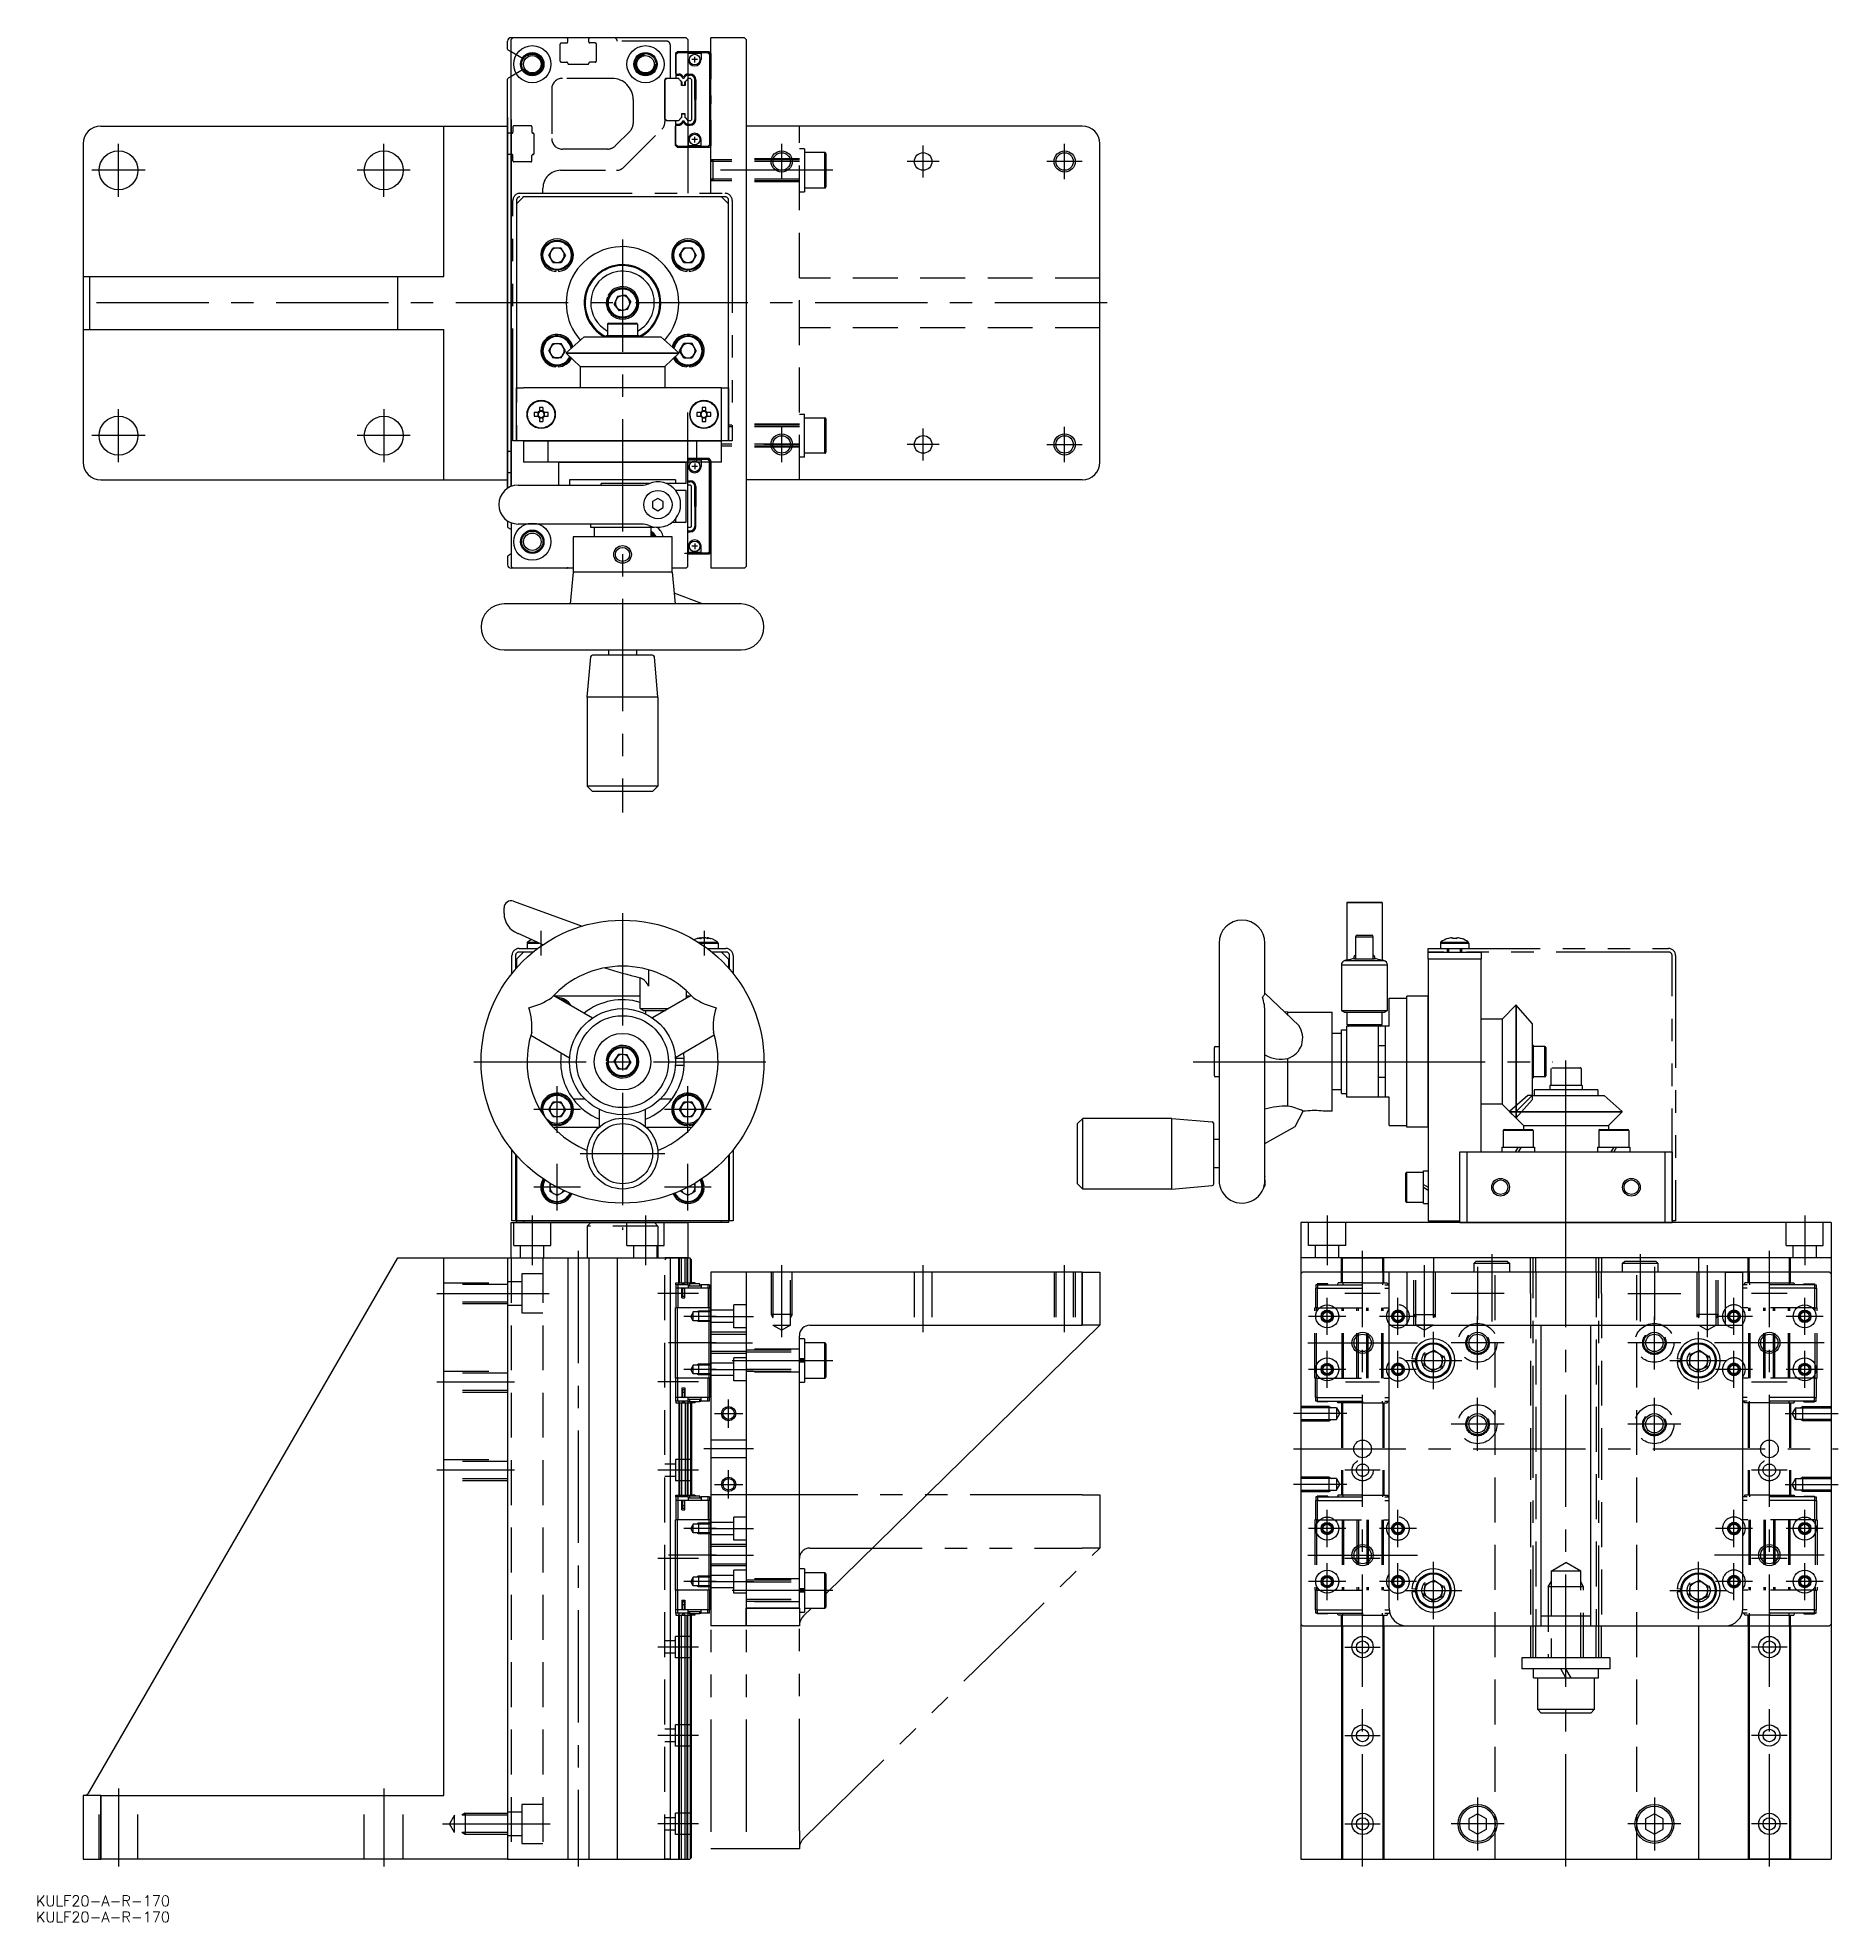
# Model space of a CAD drawing. Extents: x -165 to 344, y -458 to 75.
import ezdxf

# ---------------------------------------------------------------- set-up
doc = ezdxf.new("R2010")
doc.units = 0
for name, pattern in [('CENTER', [50.8, 31.75, -6.35, 6.35, -6.35]), ('DASHED', [19.05, 12.7, -6.35]), ('HIDDEN', [1.905, 1.27, -0.635]), ('PHANTOM', [63.5, 31.75, -6.35, 6.35, -6.35, 6.35, -6.35])]:
    doc.linetypes.add(name, pattern=pattern)
doc.layers.get('0').update_dxf_attribs({"linetype": 'CONTINUOUS'})
doc.layers.add('CENTER', color=1, linetype='CENTER')
doc.layers.add('SCALE', color=7, linetype='CONTINUOUS')
doc.styles.get("Standard").update_dxf_attribs({"font": 'txt.shx', "height": 3, "bigfont": 'bigfont.shx'})

# ---------------------------------------------------------------- blocks, each defined once
blk = doc.blocks.new('*U3')
at = {"color": 7, "linetype": 'CONTINUOUS'}
blk.add_text('KULF20-A-R-170', height=3, dxfattribs=at).set_placement((-165.87, -453.27))
blk = doc.blocks.new('*U4')
at = {"color": 7, "linetype": 'CONTINUOUS'}
blk.add_text('KULF20-A-R-170', height=3, dxfattribs=at).set_placement((-165.87, -457.82))

msp = doc.modelspace()

# ---------------------------------------------------------------- linework, layer by layer
at = {"color": 7, "linetype": 'CONTINUOUS'}
for p, q in [((-31, 75), (-31.5, 75)), ((-31.5, 74.5), (-31, 75)), ((18, 75), (-31, 75)), ((18, 75), (18.5, 74.5)), ((18.5, 74.5), (18, 75)), ((34.5, 75), (25, 75)), ((33, 75), (25, 75)), ((25, 31), (25, 75)), ((34.5, 75), (33, 75)), ((35, 74.5), (34.5, 75)), ((35, 74.5), (34.5, 75)), ((-32.5, 71.71), (-32.5, 74)), ((-31.5, 70.96), (-32.35, 71.45)), ((-31.5, -51.87), (-31.5, 74.5)), ((18.5, 74.5), (18.5, 31)), ((24.5, 71), (18.5, 71)), ((24.2, 70.8), (18.5, 70.8)), ((18.6, 70.75), (18.5, 70.75)), ((18.6, 68.8), (18.6, 70.75)), ((22.2, 70.55), (18.6, 70.55)), ((20.4, 68), (20.4, 69.6)), ((22.2, 70.75), (22.2, 68.8)), ((24.1, 70.75), (22.2, 70.75)), ((24.6, 70.25), (24.1, 70.75)), ((24.7, 70.3), (24.2, 70.8)), ((25, 70.5), (24.5, 71)), ((24.6, 70.25), (24.6, 44.75)), ((24.7, 70.3), (24.7, 44.7)), ((25, 70.5), (25, 63.3)), ((35, 74.5), (35, -74.5)), ((-31.5, 64.04), (-32.35, 63.55)), ((18.51, 64.73), (19.13, 64.73)), ((18.51, 64.73), (18.51, 64.43)), ((18.51, 64.43), (19.13, 64.43)), ((19.13, 64.43), (19.13, 64.73)), ((21.2, 68.8), (19.6, 68.8)), ((-32.5, -52.39), (-32.5, 63.29)), ((19.2, 63.5), (18.5, 63.5)), ((19.5, 63.2), (19.2, 63.5)), ((19.5, 63.2), (19.5, 51.8)), ((20.43, 57.5), (20.43, 63.13)), ((20.43, 63.13), (20.73, 63.13)), ((20.73, 63.13), (20.73, 57.5)), ((24.75, 62.9), (25, 63.3)), ((24.75, 62.9), (24.75, 52.1)), ((25, 58.7), (24.75, 59.1)), ((25, 58.7), (25, 56.3)), ((20.43, 57.5), (20.43, 51.87)), ((20.73, 57.5), (20.43, 57.5)), ((20.73, 51.87), (20.73, 57.5)), ((25, 56.3), (24.75, 55.9)), ((-147.5, 50), (-32.5, 50)), ((-50.5, 7.5), (-50.5, 50)), ((-32.5, 52.39), (-32.5, -52.39)), ((-31.5, 48), (-32.2, 48)), ((-31.5, 51.87), (-31.5, -51.87)), ((19.2, 51.5), (18.5, 51.5)), ((18.51, 50.57), (19.13, 50.57)), ((18.51, 50.27), (18.51, 50.57)), ((18.51, 50.27), (19.13, 50.27)), ((19.13, 50.57), (19.13, 50.27)), ((19.5, 51.8), (19.2, 51.5)), ((20.43, 51.87), (20.73, 51.87)), ((24.75, 52.1), (25, 51.7)), ((25, 51.7), (25, 44.5)), ((130, 50), (35, 50)), ((-152.5, 45), (-152.5, 7.5)), ((18.6, 44.25), (18.5, 44.25)), ((24.2, 44.2), (18.5, 44.2)), ((24.5, 44), (18.5, 44)), ((18.6, 46.2), (18.6, 44.25)), ((22.2, 44.45), (18.6, 44.45)), ((21.2, 46.2), (19.6, 46.2)), ((20.4, 45.4), (20.4, 47)), ((22.2, 44.25), (22.2, 46.2)), ((24.1, 44.25), (22.2, 44.25)), ((24.6, 44.75), (24.1, 44.25)), ((24.7, 44.7), (24.2, 44.2)), ((25, 44.5), (24.5, 44)), ((135, -45), (135, 45)), ((-31.5, 42), (-32.2, 42)), ((-28, 30), (-30, 28)), ((-30, 28), (-30, -24)), ((28, 30), (-28, 30)), ((30, 28), (28, 30)), ((30, -24), (30, 28)), ((-20.86, 13.5), (-19.68, 15.54)), ((-19.68, 11.46), (-20.86, 13.5)), ((-17.32, 15.54), (-19.68, 15.54)), ((-19.68, 11.46), (-17.32, 11.46)), ((-16.14, 13.5), (-17.32, 15.54)), ((-16.14, 13.5), (-17.32, 11.46)), ((16.14, 13.5), (17.32, 15.54)), ((17.32, 11.46), (16.14, 13.5)), ((19.68, 15.54), (17.32, 15.54)), ((17.32, 11.46), (19.68, 11.46)), ((20.86, 13.5), (19.68, 15.54)), ((20.86, 13.5), (19.68, 11.46)), ((-152.5, 7.5), (-150.67, 7.5)), ((-152.5, 7.5), (-152.5, -7.5)), ((-150.67, 7.5), (-150.67, -7.5)), ((-150.67, 7.5), (-63.52, 7.5)), ((-63.52, -7.5), (-63.52, 7.5)), ((-63.52, 7.5), (-50.5, 7.5)), ((-18.83, 9.26), (-18.86, 8.91)), ((-18.17, 9.26), (-18.14, 8.91)), ((18.17, 9.26), (18.14, 8.91)), ((18.83, 9.26), (18.86, 8.91)), ((-4, 1.44), (-4.33, 1.56)), ((-3.72, 2.05), (-4.03, 2.22)), ((-1.45, 1.86), (-2.33, -0.33)), ((0.88, 2.19), (-1.45, 1.86)), ((0.88, 2.19), (2.33, 0.33)), ((1.45, -1.86), (2.33, 0.33)), ((-0.88, -2.19), (-2.33, -0.33)), ((1.45, -1.86), (-0.88, -2.19)), ((-152.5, -7.5), (-150.67, -7.5)), ((-152.5, -7.5), (-152.5, -45)), ((-150.67, -7.5), (-63.52, -7.5)), ((-63.52, -7.5), (-50.5, -7.5)), ((-50.5, -50), (-50.5, -7.5)), ((-10.82, -9.56), (-15.92, -14.07)), ((-10.82, -9.56), (10.82, -9.56)), ((-4.6, -9.2), (4.6, -9.2)), ((-4.6, -9.21), (-4.6, -9.55)), ((4.25, -5.95), (-4.25, -5.95)), ((-4.25, -5.95), (-4.25, -9.2)), ((-4, -5.7), (4, -5.7)), ((4.25, -5.95), (4.25, -9.2)), ((4.6, -9.2), (4.6, -9.56)), ((10.82, -9.56), (15.92, -14.07)), ((-20.86, -13.5), (-19.68, -11.46)), ((-20.86, -13.5), (-19.68, -15.54)), ((-19.68, -11.46), (-17.32, -11.46)), ((-17.32, -15.54), (-19.68, -15.54)), ((-16.14, -13.5), (-17.32, -11.46)), ((-17.32, -15.54), (-16.14, -13.5)), ((-15.92, -14.07), (-15.92, -14.21)), ((-15.92, -14.07), (15.92, -14.07)), ((-15.92, -14.21), (-12, -18)), ((-15.92, -14.21), (15.92, -14.21)), ((15.92, -14.21), (12, -18)), ((15.92, -14.07), (15.92, -14.21)), ((16.14, -13.5), (17.32, -11.46)), ((17.32, -15.54), (16.14, -13.5)), ((19.68, -11.46), (17.32, -11.46)), ((17.32, -15.54), (19.68, -15.54)), ((20.86, -13.5), (19.68, -11.46)), ((20.86, -13.5), (19.68, -15.54)), ((-18.83, -17.74), (-18.86, -18.09)), ((-18.17, -17.74), (-18.14, -18.09)), ((-12, -18), (-12, -24)), ((-12, -18), (12, -18)), ((12, -18), (12, -24)), ((18.17, -17.74), (18.14, -18.09)), ((18.83, -17.74), (18.86, -18.09)), ((-30, -24), (-28, -24)), ((-30, -39), (-30, -24)), ((28, -24), (-28, -24)), ((28, -24), (30, -24)), ((28, -39), (28, -24)), ((30, -24), (30, -39)), ((-23.87, -30.99), (-24.98, -30.99)), ((-23.98, -30.99), (-23.98, -32.02)), ((-23.51, -29.52), (-23.51, -30.63)), ((-22.48, -30.52), (-23.51, -30.52)), ((-22.48, -30.63), (-22.48, -29.52)), ((-21.02, -30.99), (-22.13, -30.99)), ((-22.02, -32.02), (-22.02, -30.99)), ((18.5, -74.5), (18.5, -31)), ((22.13, -30.99), (21.02, -30.99)), ((22.02, -30.99), (22.02, -32.02)), ((22.48, -29.52), (22.48, -30.63)), ((23.51, -30.52), (22.48, -30.52)), ((23.51, -30.63), (23.51, -29.52)), ((24.98, -30.99), (23.87, -30.99)), ((23.98, -32.02), (23.98, -30.99)), ((-24.98, -32.02), (-23.87, -32.02)), ((-23.51, -32.37), (-23.51, -33.48)), ((-23.51, -32.48), (-22.48, -32.48)), ((-22.48, -33.48), (-22.48, -32.37)), ((-22.13, -32.02), (-21.02, -32.02)), ((21.02, -32.02), (22.13, -32.02)), ((22.48, -32.37), (22.48, -33.48)), ((22.48, -32.48), (23.51, -32.48)), ((23.51, -33.48), (23.51, -32.37)), ((23.87, -32.02), (24.98, -32.02)), ((-31.5, -42), (-32.2, -42)), ((-28, -39), (-30, -39)), ((28, -39), (-28, -39)), ((28, -39), (-28, -39)), ((-28, -39), (28, -39)), ((28, -39), (-28, -39)), ((28, -39), (-28, -39)), ((28, -39), (-28, -39)), ((-21.02, -45), (-21.02, -39)), ((21.02, -45), (21.02, -39)), ((30, -39), (28, -39)), ((-21.02, -45), (-28, -45)), ((21.02, -45), (-21.02, -45)), ((-18, -51.5), (-18, -45)), ((-18, -45), (18, -45)), ((18, -51), (18, -45)), ((18, -51), (18, -45)), ((24.5, -44), (18.5, -44)), ((24.2, -44.2), (18.5, -44.2)), ((18.6, -44.25), (18.5, -44.25)), ((18.6, -46.2), (18.6, -44.25)), ((22.2, -44.45), (18.6, -44.45)), ((21.2, -46.2), (19.6, -46.2)), ((20.4, -45.4), (20.4, -47)), ((28, -45), (21.02, -45)), ((22.2, -44.25), (22.2, -46.2)), ((24.1, -44.25), (22.2, -44.25)), ((24.6, -44.75), (24.1, -44.25)), ((24.7, -44.7), (24.2, -44.2)), ((25, -44.5), (24.5, -44)), ((24.6, -70.25), (24.6, -44.75)), ((24.6, -70.25), (24.6, -45)), ((24.7, -70.3), (24.7, -44.7)), ((24.7, -70.3), (24.7, -45)), ((25, -51.7), (25, -44.5)), ((25, -45), (25, -75)), ((-147.5, -50), (-50.5, -50)), ((-50.5, -50), (-32.5, -50)), ((-31.5, -48), (-32.2, -48)), ((-29.5, -51.5), (5.46, -51.5)), ((-14.97, -50), (-14.97, -51.5)), ((14.97, -50), (-14.97, -50)), ((7.65, -51), (-6, -51)), ((-6, -51.5), (-6, -51)), ((18, -51), (12.35, -51)), ((14.97, -50), (14.97, -51)), ((14.97, -50), (14.97, -51)), ((18, -53), (15.05, -53)), ((18, -62), (18, -53)), ((19.2, -51.5), (18.5, -51.5)), ((18.51, -50.27), (19.13, -50.27)), ((18.51, -50.57), (19.13, -50.57)), ((19.13, -50.57), (19.13, -50.27)), ((19.5, -51.8), (19.2, -51.5)), ((19.5, -63.2), (19.5, -51.8)), ((20.43, -51.87), (20.73, -51.87)), ((20.43, -57.5), (20.43, -51.87)), ((20.73, -51.87), (20.73, -57.5)), ((24.75, -52.1), (25, -51.7)), ((24.75, -52.1), (25, -51.7)), ((24.75, -62.9), (24.75, -52.1)), ((24.75, -62.9), (24.75, -52.1)), ((130, -50), (35, -50)), ((10, -55.27), (8.5, -56.13)), ((8.5, -56.13), (8.5, -57.87)), ((8.5, -57.87), (10, -58.73)), ((11.5, -56.13), (10, -55.27)), ((10, -58.73), (11.5, -57.87)), ((11.5, -57.87), (11.5, -56.13)), ((20.73, -57.5), (20.43, -57.5)), ((20.43, -57.5), (20.43, -63.13)), ((20.73, -63.13), (20.73, -57.5)), ((25, -56.3), (24.75, -55.9)), ((25, -56.3), (24.75, -55.9)), ((25, -58.7), (25, -56.3)), ((25, -58.7), (25, -56.3)), ((-32.5, -61.61), (-32.5, -63.29)), ((-31.5, -64.04), (-32.35, -63.55)), ((-31.5, -62.13), (-31.5, -74.5)), ((5.46, -62.5), (-29.5, -62.5)), ((-9, -63.5), (-9, -62.5)), ((9, -63.5), (-9, -63.5)), ((-8, -63.5), (-8, -66.1)), ((8, -63.5), (8, -66.1)), ((9, -63.5), (9, -63.37)), ((9, -63.5), (9, -63.37)), ((14.06, -62), (18, -62)), ((14.97, -61.1), (14.97, -62)), ((19.2, -63.5), (18.5, -63.5)), ((19.5, -63.2), (19.2, -63.5)), ((20.43, -63.13), (20.73, -63.13)), ((25, -58.7), (24.75, -59.1)), ((25, -58.7), (24.75, -59.1)), ((24.75, -62.9), (25, -63.3)), ((25, -70.5), (25, -63.3)), ((14, -66.1), (-14, -66.1)), ((-14, -66.1), (-14, -76.1)), ((8, -66.1), (-8, -66.1)), ((14, -76.1), (14, -66.1)), ((18.51, -64.43), (19.13, -64.43)), ((18.51, -64.73), (19.13, -64.73)), ((18.6, -68.8), (18.6, -70.75)), ((19.13, -64.43), (19.13, -64.73)), ((21.2, -68.8), (19.6, -68.8)), ((20.4, -68), (20.4, -69.6)), ((22.2, -70.75), (22.2, -68.8)), ((-32.5, -71.71), (-32.5, -74)), ((-31.5, -70.96), (-32.35, -71.45)), ((-31.5, -74.5), (-31, -75)), ((-31.5, -74.5), (-31, -75)), ((18.5, -74.5), (18, -75)), ((18, -75), (18.5, -74.5)), ((18.6, -70.75), (18.5, -70.75)), ((24.2, -70.8), (18.5, -70.8)), ((24.5, -71), (18.5, -71)), ((22.2, -70.55), (18.6, -70.55)), ((24.1, -70.75), (22.2, -70.75)), ((24.6, -70.25), (24.1, -70.75)), ((24.7, -70.3), (24.2, -70.8)), ((25, -70.5), (24.5, -71)), ((35, -74.5), (34.5, -75)), ((-31, -75), (-31.5, -75)), ((-31, -75), (-31.5, -75)), ((-14, -75), (-31, -75)), ((-14, -76.1), (-14.84, -85.1)), ((14, -76.1), (-14, -76.1)), ((18, -75), (14, -75)), ((14, -76.1), (14.84, -85.1)), ((33, -75), (25, -75)), ((34.5, -75), (33, -75)), ((33.5, -85.1), (-33.5, -85.1)), ((22.61, -85.1), (14.56, -82.09)), ((-33.5, -98.1), (33.5, -98.1)), ((-10, -111.43), (-9, -100.06)), ((8.51, -99.6), (-8.51, -99.6)), ((-4, -98.1), (-4, -99.6)), ((4, -98.1), (4, -99.6)), ((10, -111.43), (9, -100.06)), ((10, -111.43), (-10, -111.43)), ((-10, -111.43), (-10, -136.6)), ((10, -111.43), (10, -136.6)), ((10, -136.6), (-10, -136.6)), ((-8.5, -138.1), (-10, -136.6)), ((8.5, -138.1), (-8.5, -138.1)), ((10, -136.6), (8.5, -138.1)), ((-30.82, -169.12), (-11.44, -176.17)), ((204.75, -169.5), (204.75, -169.62)), ((204.75, -169.62), (204.75, -185.88)), ((214.75, -169.62), (204.75, -169.62)), ((214.75, -169.5), (214.75, -169.62)), ((214.75, -169.62), (214.75, -185.88)), ((-33.5, -172.58), (-33.5, -171)), ((-27, -180.96), (-23.64, -180.96)), ((-27, -180.96), (-27, -182.5)), ((-26.85, -180.67), (-24.3, -180.67)), ((21.34, -180.67), (25.94, -180.67)), ((21.79, -180.96), (26.06, -180.96)), ((21.99, -179.48), (22.05, -179.48)), ((22.83, -179.48), (22.67, -179.48)), ((22.83, -179.48), (23.33, -179.48)), ((24, -179.48), (23.95, -179.48)), ((24, -179.48), (24.01, -179.48)), ((25.94, -180.67), (26.85, -180.67)), ((26.06, -180.96), (27, -180.96)), ((27, -180.96), (27, -182.5)), ((168.65, -181), (168.65, -248)), ((181.65, -195.12), (181.65, -181)), ((207.25, -179.2), (212.25, -179.2)), ((207.75, -178.7), (211.75, -178.7)), ((231.25, -180.96), (231.25, -182.5)), ((231.25, -180.96), (235.25, -180.96)), ((231.4, -180.67), (235.25, -180.67)), ((233.27, -179.73), (233.26, -179.71)), ((234.38, -179.48), (234.74, -179.48)), ((234.74, -179.48), (234.74, -179.73)), ((235.25, -180.67), (239.1, -180.67)), ((235.25, -180.96), (239.25, -180.96)), ((235.77, -179.48), (236.12, -179.48)), ((235.77, -179.73), (235.77, -179.48)), ((237.24, -179.71), (237.24, -179.73)), ((239.25, -180.96), (239.25, -182.5)), ((-28, -183.5), (-30, -185.5)), ((-30, -185.5), (-30, -188.04)), ((-25.28, -183.5), (-28, -183.5)), ((30, -185.5), (28, -183.5)), ((30, -185.5), (30, -188.04)), ((204.22, -185.88), (215.28, -185.88)), ((206.92, -185.38), (212.59, -185.38)), ((227.75, -185.5), (227.75, -183.5)), ((227.75, -183.5), (242.75, -183.5)), ((242.75, -185.5), (227.75, -185.5)), ((227.75, -185.5), (227.75, -259.5)), ((231.25, -182.5), (235.25, -182.5)), ((233.25, -183.5), (233.25, -182.7)), ((235.25, -182.5), (239.25, -182.5)), ((237.25, -182.7), (237.25, -183.5)), ((242.75, -183.5), (242.75, -185.5)), ((242.75, -240), (242.75, -185.5)), ((5, -199.5), (5, -190.8)), ((7.35, -188.52), (7.35, -193.14)), ((203.25, -187.14), (216.25, -187.14)), ((-19.45, -195.77), (-8.46, -202.11)), ((5, -196), (-19.04, -196)), ((19.45, -195.77), (8.46, -202.11)), ((18, -194.38), (18, -196.6)), ((19.04, -196), (18, -196)), ((18.35, -196.4), (18, -196.43)), ((191.18, -204.31), (181.65, -195.12)), ((216.75, -196.5), (221.75, -196.5)), ((216.75, -204.5), (216.75, -196.5)), ((221.75, -233), (221.75, -196)), ((227.75, -233), (227.75, -196)), ((5, -199.5), (12.98, -199.5)), ((5.87, -200), (5, -199.5)), ((5.87, -200), (12.11, -200)), ((6.5, -200), (6.5, -200.98)), ((181.65, -247.86), (181.65, -200.61)), ((188.15, -200.5), (187.14, -200.41)), ((188.15, -200.5), (200.65, -200.5)), ((188.15, -201.39), (188.15, -200.5)), ((200.65, -228.5), (200.65, -200.5)), ((203.25, -200), (216.25, -200)), ((204.12, -200.5), (215.38, -200.5)), ((252.54, -198.57), (248.75, -202.5)), ((252.68, -198.57), (252.54, -198.57)), ((252.54, -198.57), (252.54, -214.5)), ((257.19, -203.68), (252.68, -198.57)), ((252.68, -198.57), (252.68, -214.5)), ((-25.95, -207.03), (-14.96, -213.37)), ((25.95, -207.03), (14.96, -213.37)), ((203.25, -206.5), (200.65, -206.5)), ((203.25, -205.5), (204.75, -205.5)), ((203.25, -223.5), (203.25, -205.5)), ((204.75, -204), (214.75, -204)), ((204.75, -224.5), (204.75, -204.5)), ((204.75, -223.5), (204.75, -205.5)), ((213.75, -224.5), (213.75, -204.5)), ((215.75, -224.5), (215.75, -204.5)), ((248.75, -202.5), (242.75, -202.5)), ((248.75, -202.5), (248.75, -214.5)), ((257.19, -203.68), (257.19, -214.5)), ((-2.35, -214.38), (-1.07, -212.4)), ((1.29, -212.52), (-1.07, -212.4)), ((2.35, -214.62), (1.29, -212.52)), ((167.35, -218.5), (167.35, -210.5)), ((167.6, -210.25), (168.65, -210.25)), ((257.55, -209.9), (257.19, -209.9)), ((257.55, -219.1), (257.55, -209.9)), ((260.8, -210.25), (257.55, -210.25)), ((260.8, -218.75), (260.8, -210.25)), ((261.05, -210.5), (261.05, -218.5)), ((-4.24, -214.17), (-4.59, -214.14)), ((-4.24, -214.83), (-4.59, -214.86)), ((-1.29, -216.48), (-2.35, -214.38)), ((-1.29, -216.48), (1.07, -216.6)), ((2.35, -214.62), (1.07, -216.6)), ((14.97, -213.5), (17.47, -213.5)), ((14.97, -215.5), (17.47, -215.5)), ((17.47, -215.5), (17.47, -213.5)), ((188.15, -227.06), (188.15, -213.57)), ((248.75, -214.5), (248.75, -226.5)), ((252.54, -214.5), (252.54, -230.42)), ((252.68, -214.5), (252.68, -230.42)), ((257.19, -214.5), (257.19, -224.06)), ((262.5, -216.45), (262.5, -221.2)), ((262.75, -216.2), (270.75, -216.2)), ((271, -216.45), (271, -221.2)), ((168.65, -218.75), (167.6, -218.75)), ((203.25, -222.5), (200.65, -222.5)), ((203.25, -223.5), (204.75, -223.5)), ((257.55, -219.1), (257.19, -219.1)), ((260.8, -218.75), (257.55, -218.75)), ((257.75, -222.5), (257.75, -224.06)), ((275.75, -222.5), (257.75, -222.5)), ((262.15, -221.2), (262.15, -222.5)), ((271.35, -221.2), (262.15, -221.2)), ((271.35, -221.2), (271.35, -222.5)), ((275.75, -222.5), (275.75, -224.06)), ((-20.86, -228), (-19.68, -225.96)), ((-19.68, -230.04), (-20.86, -228)), ((-17.32, -225.96), (-19.68, -225.96)), ((-16.14, -228), (-17.32, -225.96)), ((-16.14, -228), (-17.32, -230.04)), ((-14, -225), (-10.71, -225)), ((-6.5, -232.9), (-6.5, -228.02)), ((6.5, -232.9), (6.5, -228.02)), ((10.71, -225), (14, -225)), ((16.14, -228), (17.32, -225.96)), ((17.32, -230.04), (16.14, -228)), ((19.68, -225.96), (17.32, -225.96)), ((20.86, -228), (19.68, -225.96)), ((20.86, -228), (19.68, -230.04)), ((190.23, -232.83), (192.45, -228.5)), ((193.15, -228.5), (192.45, -228.5)), ((200.65, -228.5), (198.15, -228.5)), ((216.75, -232.5), (216.75, -224.5)), ((248.75, -226.5), (242.75, -226.5)), ((248.75, -226.5), (254.75, -232.5)), ((250.83, -228.57), (250.83, -228.71)), ((250.83, -228.57), (282.68, -228.57)), ((250.83, -228.71), (252.54, -230.42)), ((250.83, -228.71), (282.68, -228.71)), ((257.19, -224.06), (252.68, -228.57)), ((257.19, -224.06), (277.57, -224.06)), ((282.68, -228.57), (277.57, -224.06)), ((278.75, -232.5), (282.68, -228.71)), ((282.68, -228.71), (282.68, -228.57)), ((-19.68, -230.04), (-17.32, -230.04)), ((-19.67, -233), (-6.61, -233)), ((-18.83, -232.24), (-18.86, -232.59)), ((-18.17, -232.24), (-18.14, -232.59)), ((6.61, -233), (19.67, -233)), ((17.32, -230.04), (19.68, -230.04)), ((18.17, -232.24), (18.14, -232.59)), ((18.83, -232.24), (18.86, -232.59)), ((128.65, -232.02), (130.15, -230.52)), ((128.65, -249.02), (128.65, -232.02)), ((155.32, -230.52), (130.15, -230.52)), ((130.15, -250.52), (130.15, -230.52)), ((155.32, -230.52), (166.69, -231.52)), ((155.32, -250.52), (155.32, -230.52)), ((167.15, -249.03), (167.15, -232.02)), ((181.65, -237.67), (190.23, -232.83)), ((216.75, -232.5), (221.75, -232.5)), ((257.5, -233.95), (249, -233.95)), ((249, -233.95), (249, -238.7)), ((249.25, -233.7), (257.25, -233.7)), ((252.54, -230.42), (252.68, -230.42)), ((254.75, -232.5), (254.75, -233.7)), ((254.75, -232.5), (278.75, -232.5)), ((257.5, -233.95), (257.5, -238.7)), ((284.5, -233.95), (276, -233.95)), ((276, -233.95), (276, -238.7)), ((276.25, -233.7), (284.25, -233.7)), ((278.75, -232.5), (278.75, -233.7)), ((284.5, -233.95), (284.5, -238.7)), ((168.65, -236.52), (167.15, -236.52)), ((248.66, -238.7), (248.66, -240)), ((248.66, -238.7), (257.85, -238.7)), ((253.23, -238.7), (252.42, -240)), ((254.04, -238.7), (253.23, -240)), ((257.85, -238.7), (257.85, -240)), ((275.66, -238.7), (275.66, -240)), ((275.66, -238.7), (284.85, -238.7)), ((280.25, -238.7), (279.44, -240)), ((281.06, -238.7), (280.25, -240)), ((284.85, -238.7), (284.85, -240)), ((-30, -240.96), (-30, -259.5)), ((30, -240.96), (30, -259.5)), ((168.65, -244.52), (167.15, -244.52)), ((236.75, -240), (242.75, -240)), ((236.75, -259.5), (236.75, -240)), ((238.75, -240), (238.75, -260)), ((238.75, -240), (294.75, -240)), ((294.75, -240), (296.75, -240)), ((294.75, -260), (294.75, -240)), ((296.75, -240), (296.75, -260)), ((-20.54, -248.82), (-20.54, -251.18)), ((20.54, -251.18), (20.54, -248.82)), ((22.74, -249.67), (23.09, -249.64)), ((22.74, -250.33), (23.09, -250.36)), ((130.15, -250.52), (128.65, -249.02)), ((155.32, -250.52), (166.69, -249.53)), ((180.94, -250.96), (181.65, -249.57)), ((181.65, -247.86), (181.6, -246.96)), ((181.6, -246.96), (181.65, -247.02)), ((181.65, -247.86), (181.65, -249.57)), ((221.45, -250), (221.45, -246)), ((221.45, -254), (221.45, -250)), ((221.7, -245.75), (221.7, -250)), ((221.7, -245.75), (226.45, -245.75)), ((221.7, -250), (221.7, -254.25)), ((226.45, -245.4), (227.75, -245.4)), ((226.45, -254.6), (226.45, -245.4)), ((226.45, -249.19), (227.75, -250)), ((226.45, -250), (227.75, -250.81)), ((-18.5, -252.36), (-20.54, -251.18)), ((-16.46, -251.18), (-18.5, -252.36)), ((-16.46, -251.18), (-16.46, -250.96)), ((16.46, -250.96), (16.46, -251.18)), ((18.5, -252.36), (16.46, -251.18)), ((20.54, -251.18), (18.5, -252.36)), ((155.32, -250.52), (130.15, -250.52)), ((221.7, -254.25), (226.45, -254.25)), ((226.45, -254.6), (227.75, -254.6)), ((-31.5, -270), (-31.5, -260)), ((-31.5, -260), (18.5, -260)), ((30, -259.5), (-30, -259.5)), ((-30, -260), (-30, -259.5)), ((-28, -260), (-30, -260)), ((-28, -259.5), (-28, -260)), ((28, -260), (-28, -260)), ((18.5, -260), (18.5, -270)), ((28, -260), (28, -259.5)), ((30, -260), (28, -260)), ((30, -259.5), (30, -260)), ((341.75, -260), (191.75, -260)), ((191.75, -260), (191.75, -440)), ((227.75, -259.5), (236.75, -259.5)), ((236.75, -260), (236.75, -259.5)), ((236.75, -260), (296.75, -260)), ((296.75, -260), (238.75, -260)), ((341.75, -260), (341.75, -440)), ((-150.67, -420.8), (-63.52, -270)), ((-63.52, -270), (-50.5, -270)), ((-63.52, -270), (-32.5, -270)), ((-50.5, -422), (-50.5, -270)), ((-50.5, -270), (-32.5, -270)), ((-32.5, -270), (-32.5, -440)), ((-32.5, -270), (-32.5, -440)), ((-32.5, -270), (-15.8, -270)), ((-32.5, -270), (19, -270)), ((-31.5, -270), (18.5, -270)), ((-15.5, -270), (-15.5, -440)), ((-9.5, -270), (-9.5, -440)), ((-9.2, -270), (-2.5, -270)), ((-1.5, -270), (-1.5, -440)), ((12.5, -270), (12, -270)), ((12, -270), (12.49, -270)), ((12.49, -270), (15.95, -270)), ((15.95, -270), (12.5, -270)), ((13.5, -270), (13.5, -440)), ((15.94, -277.05), (15.94, -270)), ((18.55, -270), (15.95, -270)), ((15.95, -270), (18.5, -270)), ((16.15, -277.05), (16.15, -270)), ((16.7, -277.05), (16.7, -270)), ((17.7, -277.05), (17.7, -270)), ((18.25, -277.05), (18.25, -270)), ((18.46, -277.05), (18.46, -270)), ((18.5, -270), (18.55, -270)), ((19.5, -270.5), (19, -270)), ((19.2, -277.05), (19.2, -270.2)), ((19.5, -277.05), (19.5, -270.5)), ((341.75, -270), (191.75, -270)), ((203.25, -270), (215.25, -270)), ((203.25, -274), (203.25, -270)), ((203.55, -274), (203.55, -270)), ((214.95, -274), (214.95, -270)), ((215.25, -274), (215.25, -270)), ((229.25, -270), (229.25, -274)), ((240.75, -271.5), (241.35, -270.9)), ((240.75, -271.5), (250.75, -271.5)), ((240.75, -274), (240.75, -271.5)), ((241.35, -270.9), (250.15, -270.9)), ((250.15, -270.9), (250.75, -271.5)), ((250.75, -271.5), (250.75, -274)), ((256.75, -274), (256.75, -270)), ((276.75, -270), (276.75, -274)), ((282.75, -271.5), (283.35, -270.9)), ((282.75, -271.5), (292.75, -271.5)), ((282.75, -274), (282.75, -271.5)), ((283.35, -270.9), (292.15, -270.9)), ((292.15, -270.9), (292.75, -271.5)), ((292.75, -271.5), (292.75, -274)), ((304.25, -270), (304.25, -274)), ((330.25, -270), (318.25, -270)), ((318.25, -274), (318.25, -270)), ((318.55, -274), (318.55, -270)), ((329.95, -274), (329.95, -270)), ((330.25, -274), (330.25, -270)), ((15.1, -277.05), (15.89, -277.05)), ((15.1, -277.55), (15.1, -277.05)), ((15.89, -277.55), (15.89, -277.05)), ((15.89, -277.05), (16.76, -277.05)), ((17.02, -277.55), (16.76, -277.05)), ((16.76, -277.05), (16.85, -277.05)), ((16.85, -277.05), (17.55, -277.05)), ((17.11, -277.55), (16.85, -277.05)), ((17.29, -277.55), (17.55, -277.05)), ((17.38, -277.55), (17.64, -277.05)), ((17.55, -277.05), (17.64, -277.05)), ((17.64, -277.05), (18.51, -277.05)), ((18.51, -277.05), (19.13, -277.05)), ((18.51, -277.55), (18.51, -277.05)), ((19.13, -277.05), (19.13, -277.35)), ((20.43, -277.05), (19.13, -277.05)), ((20.43, -277.05), (20.61, -277.35)), ((25, -274), (25, -374)), ((35, -274), (25, -274)), ((35, -274), (35, -374)), ((35, -274), (35, -369)), ((130, -274), (35, -274)), ((130, -289), (130, -274)), ((130, -274), (130, -289)), ((130, -274), (135, -274)), ((135, -274), (135, -289)), ((192.25, -274), (191.75, -274.5)), ((192.25, -274), (191.75, -274.5)), ((191.75, -274.5), (191.75, -373.5)), ((191.75, -274.5), (191.75, -373.5)), ((341.25, -274), (192.25, -274)), ((216.75, -369), (216.75, -274)), ((221.75, -274), (216.75, -274)), ((221.75, -274), (221.75, -289)), ((311.75, -274), (311.75, -289)), ((311.75, -274), (316.75, -274)), ((316.75, -369), (316.75, -274)), ((341.25, -274), (341.75, -274.5)), ((341.25, -274), (341.75, -274.5)), ((341.75, -274.5), (341.75, -373.5)), ((341.75, -274.5), (341.75, -373.5)), ((15.1, -277.55), (15.1, -278.55)), ((15.6, -277.55), (15.1, -277.55)), ((15.1, -278.55), (15.1, -284.05)), ((15.6, -278.55), (15.1, -278.55)), ((18.6, -277.55), (15.6, -277.55)), ((15.6, -277.55), (15.6, -278.55)), ((15.6, -278.55), (15.6, -284.05)), ((16.8, -278.55), (15.6, -278.55)), ((17.6, -278.55), (16.8, -278.55)), ((16.8, -281.25), (16.8, -278.55)), ((16.8, -279.35), (16.85, -279.35)), ((16.8, -279.81), (16.85, -279.81)), ((16.8, -281.25), (17.6, -281.25)), ((16.85, -278.9), (16.85, -279.95)), ((16.85, -279.95), (17.2, -279.95)), ((16.85, -279.95), (16.85, -280.75)), ((16.85, -280.75), (17.2, -280.75)), ((17.11, -277.55), (17.11, -277.55)), ((17.2, -279.95), (17.55, -279.95)), ((17.2, -280.75), (17.55, -280.75)), ((17.55, -279.95), (17.55, -278.9)), ((17.55, -279.35), (17.6, -279.35)), ((17.55, -279.81), (17.6, -279.81)), ((17.55, -280.75), (17.55, -279.95)), ((24.2, -278.55), (17.6, -278.55)), ((17.6, -281.25), (17.6, -278.55)), ((18.6, -277.55), (18.6, -278.55)), ((18.6, -277.55), (18.9, -277.55)), ((22.2, -277.95), (18.6, -277.95)), ((18.9, -277.35), (18.9, -277.95)), ((21.9, -277.35), (18.9, -277.35)), ((21.9, -277.95), (21.9, -277.35)), ((21.9, -277.55), (22.2, -277.55)), ((24.1, -277.55), (22.2, -277.55)), ((22.2, -277.55), (22.2, -278.55)), ((24.1, -277.55), (24.1, -278.55)), ((24.6, -277.55), (24.1, -277.55)), ((24.2, -278.55), (24.2, -284.05)), ((24.7, -278.55), (24.2, -278.55)), ((24.6, -277.55), (24.6, -278.55)), ((24.7, -278.55), (24.7, -284.05)), ((15, -303.95), (15, -284.05)), ((15.5, -284.05), (15, -284.05)), ((15.5, -303.95), (15.5, -284.05)), ((24.5, -284.05), (15.5, -284.05)), ((24.5, -303.95), (24.5, -284.05)), ((25, -284.05), (24.5, -284.05)), ((25, -303.95), (25, -284.05)), ((50, -369), (50, -292)), ((51.5, -292.89), (50, -292.89)), ((51.5, -292.89), (51.5, -298.51)), ((53, -289), (130, -289)), ((57.5, -364.97), (135, -289)), ((135, -289), (130, -289)), ((216.75, -289), (316.75, -289)), ((259.75, -374), (259.75, -289)), ((273.75, -374), (273.75, -289)), ((57.2, -293.99), (51.5, -293.99)), ((57.2, -298.54), (57.2, -293.99)), ((57.5, -294.29), (57.5, -298.56)), ((226.85, -297.31), (226.59, -300.23)), ((226.85, -297.31), (229.51, -296.08)), ((229.51, -296.08), (231.91, -297.77)), ((231.65, -300.69), (231.91, -297.77)), ((301.85, -297.31), (301.59, -300.23)), ((301.85, -297.31), (304.51, -296.08)), ((304.51, -296.08), (306.91, -297.77)), ((306.65, -300.69), (306.91, -297.77)), ((51.5, -298.51), (50, -298.51)), ((50, -298.75), (51.4, -298.75)), ((50, -299.22), (51.4, -299.22)), ((51.5, -299.46), (50, -299.46)), ((51.25, -299.22), (51.25, -298.75)), ((51.5, -298.59), (51.5, -298.51)), ((51.5, -298.54), (51.5, -299.46)), ((51.5, -299.38), (51.5, -299.46)), ((51.5, -299.46), (51.5, -305.09)), ((57.2, -303.99), (57.2, -298.54)), ((57.5, -298.56), (57.5, -303.69)), ((224.27, -298.61), (223.17, -298.52)), ((224.27, -299.39), (223.17, -299.48)), ((228.99, -301.92), (226.59, -300.23)), ((228.99, -301.92), (231.65, -300.69)), ((299.27, -298.61), (298.17, -298.52)), ((299.27, -299.39), (298.17, -299.48)), ((303.99, -301.92), (301.59, -300.23)), ((303.99, -301.92), (306.65, -300.69)), ((15.5, -303.95), (15, -303.95)), ((15.1, -309.45), (15.1, -303.95)), ((24.5, -303.95), (15.5, -303.95)), ((15.6, -309.45), (15.6, -303.95)), ((16.8, -306.75), (17.6, -306.75)), ((16.8, -306.75), (16.8, -309.45)), ((16.8, -308.19), (16.85, -308.19)), ((16.8, -308.65), (16.85, -308.65)), ((16.85, -307.25), (16.85, -308.05)), ((17.2, -307.25), (16.85, -307.25)), ((17.2, -308.05), (16.85, -308.05)), ((16.85, -308.05), (16.85, -309.1)), ((17.55, -307.25), (17.2, -307.25)), ((17.55, -308.05), (17.2, -308.05)), ((17.55, -308.05), (17.55, -307.25)), ((17.55, -309.1), (17.55, -308.05)), ((17.55, -308.19), (17.6, -308.19)), ((17.55, -308.65), (17.6, -308.65)), ((17.6, -306.75), (17.6, -309.45)), ((24.2, -309.45), (24.2, -303.95)), ((25, -303.95), (24.5, -303.95)), ((24.7, -309.45), (24.7, -303.95)), ((50, -305.09), (51.5, -305.09)), ((51.5, -303.99), (57.2, -303.99)), ((15.1, -310.45), (15.1, -309.45)), ((15.6, -309.45), (15.1, -309.45)), ((15.1, -310.45), (15.1, -310.95)), ((15.6, -310.45), (15.1, -310.45)), ((15.1, -310.95), (15.89, -310.95)), ((15.6, -310.45), (15.6, -309.45)), ((16.8, -309.45), (15.6, -309.45)), ((18.6, -310.45), (15.6, -310.45)), ((15.89, -310.45), (15.89, -310.95)), ((15.89, -310.95), (16.76, -310.95)), ((15.94, -310.95), (15.94, -337.05)), ((16.15, -310.95), (16.15, -337.05)), ((16.7, -310.95), (16.7, -337.05)), ((17.02, -310.45), (16.76, -310.95)), ((16.76, -310.95), (16.85, -310.95)), ((17.6, -309.45), (16.8, -309.45)), ((17.11, -310.45), (16.85, -310.95)), ((16.85, -310.95), (17.55, -310.95)), ((17.11, -310.45), (17.11, -310.45)), ((17.29, -310.45), (17.55, -310.95)), ((17.38, -310.45), (17.64, -310.95)), ((17.55, -310.95), (17.64, -310.95)), ((24.2, -309.45), (17.6, -309.45)), ((17.64, -310.95), (18.51, -310.95)), ((17.7, -310.95), (17.7, -337.05)), ((18.25, -310.95), (18.25, -337.05)), ((18.46, -310.95), (18.46, -337.05)), ((18.51, -310.45), (18.51, -310.95)), ((18.51, -310.95), (19.13, -310.95)), ((18.6, -310.45), (18.6, -309.45)), ((22.2, -310.05), (18.6, -310.05)), ((18.6, -310.45), (18.9, -310.45)), ((18.9, -310.05), (18.9, -310.65)), ((21.9, -310.65), (18.9, -310.65)), ((19.13, -310.95), (19.13, -310.65)), ((20.43, -310.95), (19.13, -310.95)), ((19.2, -310.95), (19.2, -337.05)), ((19.5, -310.95), (19.5, -337.05)), ((20.43, -310.95), (20.61, -310.65)), ((21.9, -310.65), (21.9, -310.05)), ((21.9, -310.45), (22.2, -310.45)), ((22.2, -310.45), (22.2, -309.45)), ((24.1, -310.45), (22.2, -310.45)), ((24.1, -310.45), (24.1, -309.45)), ((24.6, -310.45), (24.1, -310.45)), ((24.7, -309.45), (24.2, -309.45)), ((24.6, -310.45), (24.6, -309.45)), ((15.1, -337.05), (15.89, -337.05)), ((15.1, -337.55), (15.1, -337.05)), ((15.1, -337.55), (15.1, -338.55)), ((15.6, -337.55), (15.1, -337.55)), ((15.1, -338.55), (15.1, -344.05)), ((15.6, -338.55), (15.1, -338.55)), ((18.6, -337.55), (15.6, -337.55)), ((15.6, -337.55), (15.6, -338.55)), ((15.6, -338.55), (15.6, -344.05)), ((16.8, -338.55), (15.6, -338.55)), ((15.89, -337.05), (16.76, -337.05)), ((15.89, -337.55), (15.89, -337.05)), ((17.02, -337.55), (16.76, -337.05)), ((16.76, -337.05), (16.85, -337.05)), ((16.8, -341.25), (16.8, -338.55)), ((17.6, -338.55), (16.8, -338.55)), ((16.8, -339.35), (16.85, -339.35)), ((16.8, -339.81), (16.85, -339.81)), ((16.85, -337.05), (17.55, -337.05)), ((17.11, -337.55), (16.85, -337.05)), ((16.85, -338.9), (16.85, -339.95)), ((16.85, -339.95), (17.2, -339.95)), ((16.85, -339.95), (16.85, -340.75)), ((16.85, -340.75), (17.2, -340.75)), ((17.11, -337.55), (17.11, -337.55)), ((17.2, -339.95), (17.55, -339.95)), ((17.2, -340.75), (17.55, -340.75)), ((17.29, -337.55), (17.55, -337.05)), ((17.38, -337.55), (17.64, -337.05)), ((17.55, -337.05), (17.64, -337.05)), ((17.55, -339.95), (17.55, -338.9)), ((17.55, -339.35), (17.6, -339.35)), ((17.55, -339.81), (17.6, -339.81)), ((17.55, -340.75), (17.55, -339.95)), ((17.6, -341.25), (17.6, -338.55)), ((24.2, -338.55), (17.6, -338.55)), ((17.64, -337.05), (18.51, -337.05)), ((18.51, -337.05), (19.13, -337.05)), ((18.51, -337.55), (18.51, -337.05)), ((18.6, -337.55), (18.6, -338.55)), ((18.6, -337.55), (18.9, -337.55)), ((22.2, -337.95), (18.6, -337.95)), ((18.9, -337.35), (18.9, -337.95)), ((21.9, -337.35), (18.9, -337.35)), ((19.13, -337.05), (19.13, -337.35)), ((20.43, -337.05), (19.13, -337.05)), ((20.43, -337.05), (20.61, -337.35)), ((21.9, -337.95), (21.9, -337.35)), ((21.9, -337.55), (22.2, -337.55)), ((24.1, -337.55), (22.2, -337.55)), ((22.2, -337.55), (22.2, -338.55)), ((24.1, -337.55), (24.1, -338.55)), ((24.6, -337.55), (24.1, -337.55)), ((24.2, -338.55), (24.2, -344.05)), ((24.7, -338.55), (24.2, -338.55)), ((24.6, -337.55), (24.6, -338.55)), ((24.7, -338.55), (24.7, -344.05)), ((15, -363.95), (15, -344.05)), ((15.5, -344.05), (15, -344.05)), ((15.5, -363.95), (15.5, -344.05)), ((24.5, -344.05), (15.5, -344.05)), ((16.8, -341.25), (17.6, -341.25)), ((24.5, -363.95), (24.5, -344.05)), ((25, -344.05), (24.5, -344.05)), ((25, -363.95), (25, -344.05)), ((51.5, -357.89), (50, -357.89)), ((51.5, -357.89), (51.5, -363.51)), ((57.2, -358.99), (51.5, -358.99)), ((57.2, -363.54), (57.2, -358.99)), ((57.5, -359.29), (57.5, -363.56)), ((226.85, -362.31), (226.59, -365.23)), ((226.85, -362.31), (229.51, -361.08)), ((229.51, -361.08), (231.91, -362.77)), ((301.85, -362.31), (301.59, -365.23)), ((301.85, -362.31), (304.51, -361.08)), ((304.51, -361.08), (306.91, -362.77)), ((15.5, -363.95), (15, -363.95)), ((15.1, -369.45), (15.1, -363.95)), ((24.5, -363.95), (15.5, -363.95)), ((15.6, -369.45), (15.6, -363.95)), ((16.8, -366.75), (17.6, -366.75)), ((16.8, -366.75), (16.8, -369.45)), ((17.2, -367.25), (16.85, -367.25)), ((16.85, -367.25), (16.85, -368.05)), ((17.55, -367.25), (17.2, -367.25)), ((17.55, -368.05), (17.55, -367.25)), ((17.6, -366.75), (17.6, -369.45)), ((24.2, -369.45), (24.2, -363.95)), ((25, -363.95), (24.5, -363.95)), ((24.7, -369.45), (24.7, -363.95)), ((51.5, -363.51), (50, -363.51)), ((50, -363.75), (51.4, -363.75)), ((50, -364.22), (51.4, -364.22)), ((51.5, -364.46), (50, -364.46)), ((51.25, -364.22), (51.25, -363.75)), ((51.5, -363.59), (51.5, -363.51)), ((51.5, -363.54), (51.5, -364.46)), ((51.5, -364.38), (51.5, -364.46)), ((51.5, -364.46), (51.5, -370.09)), ((57.2, -368.99), (57.2, -363.54)), ((57.5, -363.56), (57.5, -368.69)), ((224.27, -363.61), (223.17, -363.52)), ((224.27, -364.39), (223.17, -364.48)), ((228.99, -366.92), (226.59, -365.23)), ((228.99, -366.92), (231.65, -365.69)), ((231.65, -365.69), (231.91, -362.77)), ((299.27, -363.61), (298.17, -363.52)), ((299.27, -364.39), (298.17, -364.48)), ((303.99, -366.92), (301.59, -365.23)), ((303.99, -366.92), (306.65, -365.69)), ((306.65, -365.69), (306.91, -362.77)), ((15.6, -369.45), (15.1, -369.45)), ((15.1, -370.45), (15.1, -369.45)), ((15.6, -370.45), (15.1, -370.45)), ((15.1, -370.45), (15.1, -370.95)), ((15.1, -370.95), (15.89, -370.95)), ((16.8, -369.45), (15.6, -369.45)), ((15.6, -370.45), (15.6, -369.45)), ((18.6, -370.45), (15.6, -370.45)), ((15.89, -370.45), (15.89, -370.95)), ((15.89, -370.95), (16.76, -370.95)), ((15.94, -440), (15.94, -370.95)), ((16.15, -440), (16.15, -370.95)), ((16.7, -440), (16.7, -370.95)), ((17.02, -370.45), (16.76, -370.95)), ((16.76, -370.95), (16.85, -370.95)), ((16.8, -368.19), (16.85, -368.19)), ((16.8, -368.65), (16.85, -368.65)), ((17.6, -369.45), (16.8, -369.45)), ((17.2, -368.05), (16.85, -368.05)), ((16.85, -368.05), (16.85, -369.1)), ((17.11, -370.45), (16.85, -370.95)), ((16.85, -370.95), (17.55, -370.95)), ((17.11, -370.45), (17.11, -370.45)), ((17.55, -368.05), (17.2, -368.05)), ((17.29, -370.45), (17.55, -370.95)), ((17.38, -370.45), (17.64, -370.95)), ((17.55, -369.1), (17.55, -368.05)), ((17.55, -368.19), (17.6, -368.19)), ((17.55, -368.65), (17.6, -368.65)), ((17.55, -370.95), (17.64, -370.95)), ((24.2, -369.45), (17.6, -369.45)), ((17.64, -370.95), (18.51, -370.95)), ((17.7, -440), (17.7, -370.95)), ((18.25, -440), (18.25, -370.95)), ((18.46, -440), (18.46, -370.95)), ((18.51, -370.45), (18.51, -370.95)), ((18.51, -370.95), (19.13, -370.95)), ((18.6, -370.45), (18.6, -369.45)), ((22.2, -370.05), (18.6, -370.05)), ((18.6, -370.45), (18.9, -370.45)), ((18.9, -370.05), (18.9, -370.65)), ((21.9, -370.65), (18.9, -370.65)), ((19.13, -370.95), (19.13, -370.65)), ((20.43, -370.95), (19.13, -370.95)), ((19.2, -439.8), (19.2, -370.95)), ((19.5, -439.5), (19.5, -370.95)), ((20.43, -370.95), (20.61, -370.65)), ((21.9, -370.65), (21.9, -370.05)), ((21.9, -370.45), (22.2, -370.45)), ((22.2, -370.45), (22.2, -369.45)), ((24.1, -370.45), (22.2, -370.45)), ((24.1, -370.45), (24.1, -369.45)), ((24.6, -370.45), (24.1, -370.45)), ((24.7, -369.45), (24.2, -369.45)), ((24.6, -370.45), (24.6, -369.45)), ((35, -374), (35, -369)), ((35, -369), (50, -369)), ((50, -369), (35, -369)), ((50, -369), (50, -374)), ((50, -370.09), (51.5, -370.09)), ((51.2, -371.14), (53.4, -368.99)), ((51.5, -368.99), (57.2, -368.99)), ((259.75, -371.14), (273.75, -371.14)), ((35, -374), (25, -374)), ((50, -374), (35, -374)), ((192.25, -374), (191.75, -373.5)), ((192.25, -374), (191.75, -373.5)), ((192.25, -374), (341.25, -374)), ((192.25, -374), (341.25, -374)), ((203.25, -374), (203.25, -440)), ((203.55, -374), (203.55, -440)), ((214.95, -374), (214.95, -440)), ((215.25, -374), (215.25, -440)), ((221.75, -374), (259.75, -374)), ((229.25, -374), (229.25, -440)), ((255.75, -374), (277.75, -374)), ((256.75, -374), (256.75, -383)), ((259.75, -374), (273.75, -374)), ((273.75, -374), (311.75, -374)), ((276.75, -383), (276.75, -374)), ((304.25, -374), (304.25, -440)), ((318.25, -374), (318.25, -440)), ((318.55, -374), (318.55, -440)), ((329.95, -374), (329.95, -440)), ((330.25, -374), (330.25, -440)), ((341.25, -374), (341.75, -373.5)), ((341.25, -374), (341.75, -373.5)), ((279.25, -383), (254.25, -383)), ((254.25, -383), (254.25, -386.2)), ((276.75, -383), (256.75, -383)), ((279.25, -386.2), (279.25, -383)), ((279.25, -386.2), (254.25, -386.2)), ((275.95, -386.2), (257.55, -386.2)), ((257.55, -388.7), (257.55, -386.2)), ((257.55, -388.7), (275.95, -388.7)), ((258.75, -397.7), (258.75, -388.7)), ((266.75, -388.7), (265.31, -386.2)), ((268.19, -388.7), (266.75, -386.2)), ((274.75, -388.7), (274.75, -397.7)), ((275.95, -388.7), (275.95, -386.2)), ((274.75, -397.7), (258.75, -397.7)), ((259.75, -398.7), (258.75, -397.7)), ((273.75, -398.7), (259.75, -398.7)), ((274.75, -397.7), (273.75, -398.7)), ((-147.5, -422), (-152.5, -422)), ((-152.5, -422), (-152.5, -440)), ((-147.5, -422), (-50.5, -422)), ((-147.5, -440), (-147.5, -422)), ((-147.5, -422), (-147.5, -440)), ((241.75, -427.11), (239.25, -428.56)), ((239.25, -428.56), (239.25, -431.44)), ((239.25, -431.44), (241.75, -432.89)), ((244.25, -428.56), (241.75, -427.11)), ((241.75, -432.89), (244.25, -431.44)), ((244.25, -431.44), (244.25, -428.56)), ((291.75, -427.11), (289.25, -428.56)), ((289.25, -428.56), (289.25, -431.44)), ((289.25, -431.44), (291.75, -432.89)), ((294.25, -428.56), (291.75, -427.11)), ((291.75, -432.89), (294.25, -431.44)), ((294.25, -431.44), (294.25, -428.56)), ((-152.5, -440), (-147.5, -440)), ((-32.5, -440), (-147.5, -440)), ((-32.5, -440), (19, -440)), ((19.5, -439.5), (19, -440)), ((191.75, -440), (341.75, -440)), ((203.25, -440), (215.25, -440)), ((330.25, -440), (318.25, -440))]:
    msp.add_line(p, q, dxfattribs=at)
at = {"color": 3, "linetype": 'DASHED'}
for p, q in [((-15.8, 75), (-31, 75)), ((-15.5, 73.8), (-15.5, 74.7)), ((-9.5, 73.8), (-9.5, 74.7)), ((-2.5, 75), (-9.2, 75)), ((-28.13, 69.02), (-31.5, 70.96)), ((-17.6, 68.4), (-17.6, 73.2)), ((-17.3, 73.5), (-15.8, 73.5)), ((-7.7, 73.5), (-9.2, 73.5)), ((-7.4, 68.4), (-7.4, 73.2)), ((12.5, 74), (-1.5, 74)), ((13.5, 73), (13.5, 63.5)), ((13.5, 73), (13.5, 63.5)), ((15.5, 71), (15, 70.5)), ((15, 70.5), (15, 65)), ((15.6, 70.8), (15.1, 70.3)), ((15.6, 70.75), (15.1, 70.25)), ((15.1, 70.3), (15.1, 70.25)), ((15.1, 70.25), (15.1, 64.73)), ((18.5, 71), (15.5, 71)), ((16.8, 70.8), (15.6, 70.8)), ((18.5, 70.75), (15.6, 70.75)), ((16.8, 70.8), (16.8, 70.75)), ((16.8, 70.8), (17.6, 70.8)), ((18.5, 70.8), (17.6, 70.8)), ((17.6, 70.8), (17.6, 70.75)), ((-28.13, 65.98), (-31.5, 64.04)), ((-17.3, 68.1), (-15.8, 68.1)), ((-15.2, 67.5), (-9.8, 67.5)), ((-7.7, 68.1), (-9.2, 68.1)), ((15, 65), (15.1, 64.78)), ((15.1, 64.73), (15.1, 64.43)), ((15.1, 64.73), (15.89, 64.73)), ((15.1, 64.43), (15.1, 63.5)), ((15.1, 64.43), (15.89, 64.43)), ((15.89, 64.73), (15.89, 64.43)), ((17.02, 64.08), (16.76, 63.93)), ((17.02, 64.08), (17.11, 63.92)), ((17.38, 64.08), (17.29, 63.92)), ((17.38, 64.08), (17.64, 63.93)), ((-20, 60.5), (-20, 46.5)), ((-3, 63.5), (-17, 63.5)), ((12.5, 63.5), (12, 63)), ((12, 63.2), (12, 51.24)), ((12, 52), (12, 63)), ((13.5, 63.5), (12.3, 63.5)), ((15.94, 63.5), (12.5, 63.5)), ((16.15, 63.13), (15.94, 63.5)), ((16.7, 61.5), (16.7, 62.61)), ((16.7, 62.53), (16.75, 62.51)), ((17.7, 61.5), (16.7, 61.5)), ((16.75, 62.51), (16.75, 61.55)), ((16.75, 61.55), (17.65, 61.55)), ((16.76, 63.93), (16.85, 63.77)), ((17.11, 63.92), (16.85, 63.77)), ((17.11, 63.92), (17.12, 63.91)), ((17.11, 63.92), (17.11, 63.92)), ((17.12, 63.91), (17.11, 63.92)), ((17.29, 63.92), (17.55, 63.77)), ((17.29, 63.92), (17.29, 63.92)), ((17.55, 63.77), (17.64, 63.93)), ((17.7, 62.53), (17.65, 62.51)), ((17.65, 61.55), (17.65, 62.51)), ((17.7, 62.61), (17.7, 61.5)), ((18.46, 63.5), (18.25, 63.13)), ((18.5, 63.5), (18.46, 63.5)), ((3, 57.5), (3, 50.73)), ((16.7, 53.5), (16.7, 52.39)), ((17.7, 53.5), (16.7, 53.5)), ((16.75, 52.49), (16.75, 53.45)), ((16.75, 53.45), (17.65, 53.45)), ((17.65, 53.45), (17.65, 52.49)), ((17.7, 52.39), (17.7, 53.5)), ((-31.3, 48), (-31.5, 48)), ((-31, 49.8), (-31, 48.3)), ((-25.9, 50.1), (-30.7, 50.1)), ((-25.6, 49.8), (-25.6, 48.3)), ((2.12, 48.61), (-2.11, 44.38)), ((0.38, 38.38), (11.12, 49.12)), ((12.5, 51.5), (12, 52)), ((15.94, 51.5), (12.5, 51.5)), ((15, 50), (15.1, 50.22)), ((15, 44.5), (15, 50)), ((15.1, 50.57), (15.1, 51.5)), ((15.1, 50.27), (15.1, 50.57)), ((15.1, 50.57), (15.89, 50.57)), ((15.1, 44.75), (15.1, 50.27)), ((15.1, 50.27), (15.89, 50.27)), ((15.89, 50.27), (15.89, 50.57)), ((16.15, 51.87), (15.94, 51.5)), ((16.7, 52.47), (16.75, 52.49)), ((16.76, 51.07), (16.85, 51.23)), ((17.02, 50.92), (16.76, 51.07)), ((17.11, 51.08), (16.85, 51.23)), ((17.02, 50.92), (17.11, 51.08)), ((17.11, 51.08), (17.12, 51.09)), ((17.12, 51.09), (17.11, 51.08)), ((17.11, 51.08), (17.11, 51.08)), ((17.29, 51.08), (17.55, 51.23)), ((17.38, 50.92), (17.29, 51.08)), ((17.29, 51.08), (17.29, 51.08)), ((17.38, 50.92), (17.64, 51.07)), ((17.55, 51.23), (17.64, 51.07)), ((17.7, 52.47), (17.65, 52.49)), ((18.46, 51.5), (18.25, 51.87)), ((18.5, 51.5), (18.46, 51.5)), ((50, -50), (50, 50)), ((-25, 42.3), (-25, 47.7)), ((-4.23, 43.5), (-17, 43.5)), ((15.5, 44), (15, 44.5)), ((15.1, 44.7), (15.1, 44.75)), ((15.6, 44.25), (15.1, 44.75)), ((15.6, 44.2), (15.1, 44.7)), ((18.5, 44), (15.5, 44)), ((18.5, 44.25), (15.6, 44.25)), ((16.8, 44.2), (15.6, 44.2)), ((16.8, 44.2), (16.8, 44.25)), ((16.8, 44.2), (17.6, 44.2)), ((17.6, 44.2), (17.6, 44.25)), ((18.5, 44.2), (17.6, 44.2)), ((51.5, 43.61), (50, 43.61)), ((51.5, 43.61), (51.5, 31.41)), ((-31.3, 42), (-31.5, 42)), ((-31, 40.2), (-31, 41.7)), ((-25.9, 39.9), (-30.7, 39.9)), ((-25.6, 40.2), (-25.6, 41.7)), ((-17.5, 37.5), (-1.74, 37.5)), ((25, 39.96), (25.54, 40.5)), ((50, 40.5), (25, 40.5)), ((50, 39.96), (25, 39.96)), ((25.54, 40.5), (25.54, 34.5)), ((50, 40.75), (35, 40.75)), ((57.2, 42.51), (51.5, 42.51)), ((57.2, 37.96), (57.2, 42.51)), ((57.2, 32.51), (57.2, 37.96)), ((57.5, 42.21), (57.5, 37.94)), ((57.5, 37.94), (57.5, 32.81)), ((-22.5, 31), (-22.5, 32.5)), ((25.54, 34.5), (25, 35.04)), ((50, 35.04), (25, 35.04)), ((50, 34.5), (25, 34.5)), ((50, 34.25), (35, 34.25)), ((51.5, 32.51), (57.2, 32.51)), ((50, 31.41), (51.5, 31.41)), ((135, 7), (50, 7)), ((135, -7), (50, -7)), ((50, -31.4), (51.5, -31.4)), ((51.5, -43.6), (51.5, -31.4)), ((50, -34.5), (30, -34.5)), ((50, -35.04), (30, -35.04)), ((50, -34.25), (35, -34.25)), ((51.5, -32.5), (57.2, -32.5)), ((57.2, -42.5), (57.2, -32.5)), ((57.5, -32.8), (57.5, -42.2)), ((50, -39.96), (28, -39.96)), ((50, -40.5), (28, -40.5)), ((50, -40.75), (35, -40.75)), ((57.2, -42.5), (51.5, -42.5)), ((51.5, -43.6), (50, -43.6)), ((17.6, -70.8), (17.6, -70.75)), ((18.5, -70.8), (17.6, -70.8)), ((-15.8, -75), (-31, -75)), ((255.93, -224.06), (250.83, -228.57)), ((257.19, -225.32), (252.68, -230.42)), ((257.19, -224.06), (255.93, -224.06)), ((257.19, -224.06), (257.19, -225.32)), ((-30.75, -266.5), (-30.75, -260)), ((-20.25, -266.5), (-20.25, -260)), ((-10, -261), (-9, -260)), ((10, -261), (-10, -261)), ((-10, -261), (-10, -270)), ((1.25, -266.5), (1.25, -260)), ((10, -261), (9, -260)), ((10, -261), (10, -270)), ((11.75, -266.5), (11.75, -260)), ((194, -266.5), (194, -260)), ((204.5, -266.5), (204.5, -260)), ((329, -266.5), (329, -260)), ((339.5, -266.5), (339.5, -260)), ((-31.5, -270), (-31.5, -440)), ((-30.75, -266.5), (-20.25, -266.5)), ((-28.8, -270), (-28.8, -266.5)), ((-22.5, -270), (-22.5, -440)), ((-22.2, -270), (-22.2, -266.5)), ((1.25, -266.5), (11.75, -266.5)), ((3.2, -270), (3.2, -266.5)), ((9.8, -270), (9.8, -266.5)), ((12, -440), (12, -270)), ((12.5, -270), (12, -270.5)), ((13.5, -270), (12.5, -270)), ((204.5, -266.5), (194, -266.5)), ((195.95, -270), (195.95, -266.5)), ((202.55, -270), (202.55, -266.5)), ((246.75, -440), (246.75, -270)), ((286.75, -440), (286.75, -270)), ((329, -266.5), (339.5, -266.5)), ((330.95, -270), (330.95, -266.5)), ((337.55, -270), (337.55, -266.5)), ((-50.5, -277), (-32.5, -277)), ((-28.5, -276.7), (-32.5, -276.7)), ((-28.5, -274.5), (-28.5, -283.3)), ((-22.5, -274.5), (-28.5, -274.5)), ((42, -274), (42, -286)), ((42.54, -274), (42.54, -289)), ((47.46, -289), (47.46, -274)), ((48, -286), (48, -274)), ((82.5, -274), (82.5, -289)), ((87.5, -274), (87.5, -289)), ((122, -274), (122, -289)), ((122.54, -274), (122.54, -289)), ((127.46, -274), (127.46, -289)), ((128, -274), (128, -289)), ((202.32, -277.05), (202.02, -277.55)), ((203.62, -277.05), (202.32, -277.05)), ((203.25, -277.05), (203.25, -274)), ((203.55, -277.05), (203.55, -274)), ((203.62, -277.05), (203.62, -277.55)), ((209.25, -277.05), (203.62, -277.05)), ((209.25, -277.05), (214.88, -277.05)), ((209.25, -277.55), (209.25, -277.05)), ((214.88, -277.05), (214.88, -277.55)), ((214.88, -277.05), (216.18, -277.05)), ((214.95, -274), (214.95, -277.05)), ((215.25, -277.05), (215.25, -274)), ((216.18, -277.05), (216.48, -277.55)), ((223.75, -289), (223.75, -274)), ((224.29, -289), (224.29, -274)), ((229.21, -274), (229.21, -289)), ((229.75, -274), (229.75, -289)), ((256.75, -280), (256.75, -274)), ((256.75, -280), (256.75, -274)), ((258.25, -274), (258.25, -374)), ((275.25, -274), (275.25, -374)), ((276.75, -280), (276.75, -274)), ((276.75, -280), (276.75, -274)), ((303.75, -274), (303.75, -289)), ((304.29, -274), (304.29, -289)), ((309.21, -289), (309.21, -274)), ((309.75, -289), (309.75, -274)), ((317.32, -277.05), (317.02, -277.55)), ((318.62, -277.05), (317.32, -277.05)), ((318.25, -277.05), (318.25, -274)), ((318.55, -274), (318.55, -277.05)), ((318.62, -277.05), (318.62, -277.55)), ((324.25, -277.05), (318.62, -277.05)), ((324.25, -277.05), (329.88, -277.05)), ((324.25, -277.55), (324.25, -277.05)), ((329.88, -277.05), (329.88, -277.55)), ((329.88, -277.05), (331.18, -277.05)), ((329.95, -277.05), (329.95, -274)), ((330.25, -277.05), (330.25, -274)), ((331.18, -277.05), (331.48, -277.55)), ((-32.5, -277.54), (-50.5, -277.54)), ((196.45, -278.55), (195.95, -278.55)), ((195.95, -278.55), (195.95, -284.05)), ((196, -277.55), (196, -278.55)), ((196.5, -277.55), (196, -277.55)), ((196.45, -277.35), (196.45, -277.55)), ((199.45, -277.35), (196.45, -277.35)), ((196.45, -278.55), (216.75, -278.55)), ((196.45, -278.55), (196.45, -284.05)), ((196.5, -277.55), (216.75, -277.55)), ((196.5, -277.55), (196.5, -278.55)), ((199.45, -277.55), (199.45, -277.35)), ((256.75, -280), (256.75, -320)), ((256.75, -280), (256.75, -320)), ((276.75, -280), (276.75, -320)), ((276.75, -280), (276.75, -320)), ((337, -277.55), (316.75, -277.55)), ((337.05, -278.55), (316.75, -278.55)), ((334.05, -277.55), (334.05, -277.35)), ((334.05, -277.35), (337.05, -277.35)), ((337, -277.55), (337, -278.55)), ((337, -277.55), (337.5, -277.55)), ((337.05, -277.35), (337.05, -277.55)), ((337.05, -278.55), (337.05, -284.05)), ((337.05, -278.55), (337.55, -278.55)), ((337.5, -277.55), (337.5, -278.55)), ((337.55, -278.55), (337.55, -284.05)), ((-32.5, -282.46), (-50.5, -282.46)), ((-32.5, -283), (-50.5, -283)), ((-32.5, -283.3), (-28.5, -283.3)), ((-28.5, -283.3), (-28.5, -285.5)), ((-28.5, -285.5), (-22.5, -285.5)), ((20, -285.27), (19.29, -286.5)), ((20, -287.73), (19.29, -286.5)), ((20, -287.73), (20, -285.27)), ((25, -285.27), (20, -285.27)), ((21.5, -285), (21.03, -285.27)), ((21.5, -285), (21.5, -288)), ((25, -285), (21.5, -285)), ((31.5, -284.75), (25, -284.75)), ((31.5, -289.75), (31.5, -283.25)), ((35, -283.25), (31.5, -283.25)), ((48, -286), (42, -286)), ((42, -286), (42.54, -286.94)), ((48, -286), (47.46, -286.94)), ((195.75, -303.95), (195.75, -284.05)), ((196.25, -284.05), (195.75, -284.05)), ((196.25, -284.05), (216.75, -284.05)), ((196.25, -303.95), (196.25, -284.05)), ((203.45, -303.95), (203.45, -284.05)), ((203.85, -303.95), (203.85, -284.05)), ((207.65, -303.95), (207.65, -284.05)), ((208.05, -303.95), (208.05, -284.05)), ((210.45, -303.95), (210.45, -284.05)), ((210.85, -303.95), (210.85, -284.05)), ((214.65, -303.95), (214.65, -284.05)), ((215.05, -303.95), (215.05, -284.05)), ((223.75, -286), (229.75, -286)), ((223.75, -286), (224.29, -286.94)), ((229.75, -286), (229.21, -286.94)), ((309.75, -286), (303.75, -286)), ((303.75, -286), (304.29, -286.94)), ((309.75, -286), (309.21, -286.94)), ((337.25, -284.05), (316.75, -284.05)), ((318.45, -303.95), (318.45, -284.05)), ((318.85, -303.95), (318.85, -284.05)), ((322.65, -303.95), (322.65, -284.05)), ((323.05, -303.95), (323.05, -284.05)), ((325.45, -303.95), (325.45, -284.05)), ((325.85, -303.95), (325.85, -284.05)), ((329.65, -303.95), (329.65, -284.05)), ((330.05, -303.95), (330.05, -284.05)), ((337.25, -303.95), (337.25, -284.05)), ((337.25, -284.05), (337.75, -284.05)), ((337.75, -303.95), (337.75, -284.05)), ((25, -287.73), (20, -287.73)), ((21.5, -288), (21.03, -287.73)), ((25, -288), (21.5, -288)), ((31.5, -288.25), (25, -288.25)), ((35, -291), (25, -291)), ((25, -291.54), (35, -291.54)), ((35, -289.75), (31.5, -289.75)), ((42.54, -289), (45, -290.42)), ((42.54, -289), (47.46, -289)), ((47.46, -289), (45, -290.42)), ((224.29, -289), (226.75, -290.42)), ((229.21, -289), (224.29, -289)), ((229.21, -289), (226.75, -290.42)), ((304.29, -289), (309.21, -289)), ((304.29, -289), (306.75, -290.42)), ((309.21, -289), (306.75, -290.42)), ((35, -296.46), (25, -296.46)), ((35, -297), (25, -297)), ((35, -298.25), (31.5, -298.25)), ((31.5, -304.75), (31.5, -298.25)), ((50, -295.75), (35, -295.75)), ((35, -296), (50, -296)), ((35, -296.54), (50, -296.54)), ((-50.5, -302), (-32.5, -302)), ((-32.5, -302.54), (-50.5, -302.54)), ((20, -300.27), (19.29, -301.5)), ((20, -302.73), (19.29, -301.5)), ((25, -300.27), (20, -300.27)), ((20, -302.73), (20, -300.27)), ((25, -302.73), (20, -302.73)), ((21.5, -300), (21.03, -300.27)), ((21.5, -303), (21.03, -302.73)), ((25, -300), (21.5, -300)), ((21.5, -300), (21.5, -303)), ((25, -303), (21.5, -303)), ((31.5, -299.75), (25, -299.75)), ((31.5, -303.25), (25, -303.25)), ((35, -301.46), (50, -301.46)), ((35, -302), (50, -302)), ((50, -302.25), (35, -302.25)), ((-32.5, -307.46), (-50.5, -307.46)), ((-32.5, -308), (-50.5, -308)), ((35, -304.75), (31.5, -304.75)), ((196.25, -303.95), (195.75, -303.95)), ((195.95, -309.45), (195.95, -303.95)), ((196.25, -303.95), (216.75, -303.95)), ((196.45, -309.45), (196.45, -303.95)), ((337.25, -303.95), (316.75, -303.95)), ((337.05, -309.45), (337.05, -303.95)), ((337.25, -303.95), (337.75, -303.95)), ((337.55, -309.45), (337.55, -303.95)), ((199.75, -312), (191.75, -312)), ((201.85, -312.38), (191.75, -312.38)), ((196.45, -309.45), (195.95, -309.45)), ((196, -310.45), (196, -309.45)), ((196.5, -310.45), (196, -310.45)), ((196.45, -309.45), (216.75, -309.45)), ((196.45, -310.45), (196.45, -310.65)), ((199.45, -310.65), (196.45, -310.65)), ((196.5, -310.45), (196.5, -309.45)), ((196.5, -310.45), (216.75, -310.45)), ((199.45, -310.65), (199.45, -310.45)), ((199.75, -312), (200.41, -312.38)), ((199.75, -316), (199.75, -312)), ((201.85, -312.38), (202.79, -314)), ((201.85, -312.38), (201.85, -315.62)), ((201.85, -315.62), (202.79, -314)), ((202.32, -310.95), (202.02, -310.45)), ((203.62, -310.95), (202.32, -310.95)), ((203.25, -310.95), (203.25, -337.05)), ((203.55, -310.95), (203.55, -337.05)), ((203.62, -310.95), (203.62, -310.45)), ((209.25, -310.95), (203.62, -310.95)), ((209.25, -310.45), (209.25, -310.95)), ((209.25, -310.95), (214.88, -310.95)), ((214.88, -310.95), (214.88, -310.45)), ((214.88, -310.95), (216.18, -310.95)), ((214.95, -310.95), (214.95, -337.05)), ((215.25, -310.95), (215.25, -337.05)), ((216.18, -310.95), (216.48, -310.45)), ((337.05, -309.45), (316.75, -309.45)), ((337, -310.45), (316.75, -310.45)), ((317.32, -310.95), (317.02, -310.45)), ((318.62, -310.95), (317.32, -310.95)), ((318.25, -310.95), (318.25, -337.05)), ((318.55, -310.95), (318.55, -337.05)), ((318.62, -310.95), (318.62, -310.45)), ((324.25, -310.95), (318.62, -310.95)), ((324.25, -310.45), (324.25, -310.95)), ((324.25, -310.95), (329.88, -310.95)), ((329.88, -310.95), (329.88, -310.45)), ((329.88, -310.95), (331.18, -310.95)), ((329.95, -310.95), (329.95, -337.05)), ((330.25, -310.95), (330.25, -337.05)), ((331.65, -312.38), (330.71, -314)), ((331.65, -315.62), (330.71, -314)), ((331.18, -310.95), (331.48, -310.45)), ((331.65, -312.38), (341.75, -312.38)), ((331.65, -312.38), (331.65, -315.62)), ((333.75, -312), (333.09, -312.38)), ((333.75, -312), (341.75, -312)), ((333.75, -316), (333.75, -312)), ((334.05, -310.65), (334.05, -310.45)), ((334.05, -310.65), (337.05, -310.65)), ((337, -310.45), (337, -309.45)), ((337, -310.45), (337.5, -310.45)), ((337.05, -309.45), (337.55, -309.45)), ((337.05, -310.45), (337.05, -310.65)), ((337.5, -310.45), (337.5, -309.45)), ((191.75, -315.62), (201.85, -315.62)), ((191.75, -316), (199.75, -316)), ((199.75, -316), (200.41, -315.62)), ((341.75, -315.62), (331.65, -315.62)), ((333.75, -316), (333.09, -315.62)), ((341.75, -316), (333.75, -316)), ((35, -321.5), (25, -321.5)), ((256.75, -320), (256.75, -374)), ((276.75, -320), (276.75, -374)), ((-50.5, -327), (-32.5, -327)), ((-32.5, -327.54), (-50.5, -327.54)), ((15, -328.25), (12, -328.25)), ((19.5, -327), (15, -327)), ((15, -327), (15, -333)), ((35, -326.5), (25, -326.5)), ((-32.5, -332.46), (-50.5, -332.46)), ((-32.5, -333), (-50.5, -333)), ((15, -331.75), (12, -331.75)), ((19.5, -333), (15, -333)), ((199.75, -332), (191.75, -332)), ((201.85, -332.38), (191.75, -332.38)), ((191.75, -335.62), (201.85, -335.62)), ((199.75, -332), (200.41, -332.38)), ((199.75, -336), (199.75, -332)), ((199.75, -336), (200.41, -335.62)), ((201.85, -332.38), (202.79, -334)), ((201.85, -332.38), (201.85, -335.62)), ((201.85, -335.62), (202.79, -334)), ((331.65, -332.38), (330.71, -334)), ((331.65, -335.62), (330.71, -334)), ((331.65, -332.38), (341.75, -332.38)), ((331.65, -332.38), (331.65, -335.62)), ((341.75, -335.62), (331.65, -335.62)), ((333.75, -332), (333.09, -332.38)), ((333.75, -336), (333.09, -335.62)), ((333.75, -332), (341.75, -332)), ((333.75, -336), (333.75, -332)), ((191.75, -336), (199.75, -336)), ((195.95, -338.55), (195.95, -344.05)), ((196.45, -338.55), (195.95, -338.55)), ((196, -337.55), (196, -338.55)), ((196.5, -337.55), (196, -337.55)), ((196.45, -337.55), (196.45, -337.35)), ((199.45, -337.35), (196.45, -337.35)), ((196.45, -338.55), (216.75, -338.55)), ((196.45, -338.55), (196.45, -344.05)), ((196.5, -337.55), (216.75, -337.55)), ((196.5, -337.55), (196.5, -338.55)), ((199.45, -337.35), (199.45, -337.55)), ((202.32, -337.05), (202.02, -337.55)), ((203.62, -337.05), (202.32, -337.05)), ((209.25, -337.05), (203.62, -337.05)), ((203.62, -337.05), (203.62, -337.55)), ((209.25, -337.05), (214.88, -337.05)), ((209.25, -337.55), (209.25, -337.05)), ((214.88, -337.05), (216.18, -337.05)), ((214.88, -337.05), (214.88, -337.55)), ((216.18, -337.05), (216.48, -337.55)), ((337, -337.55), (316.75, -337.55)), ((337.05, -338.55), (316.75, -338.55)), ((317.32, -337.05), (317.02, -337.55)), ((318.62, -337.05), (317.32, -337.05)), ((324.25, -337.05), (318.62, -337.05)), ((318.62, -337.05), (318.62, -337.55)), ((324.25, -337.05), (329.88, -337.05)), ((324.25, -337.55), (324.25, -337.05)), ((329.88, -337.05), (329.88, -337.55)), ((329.88, -337.05), (331.18, -337.05)), ((331.18, -337.05), (331.48, -337.55)), ((341.75, -336), (333.75, -336)), ((334.05, -337.35), (334.05, -337.55)), ((334.05, -337.35), (337.05, -337.35)), ((337, -337.55), (337, -338.55)), ((337, -337.55), (337.5, -337.55)), ((337.05, -337.55), (337.05, -337.35)), ((337.05, -338.55), (337.05, -344.05)), ((337.05, -338.55), (337.55, -338.55)), ((337.5, -337.55), (337.5, -338.55)), ((337.55, -338.55), (337.55, -344.05)), ((20, -345.27), (19.29, -346.5)), ((25, -345.27), (20, -345.27)), ((20, -347.73), (20, -345.27)), ((21.5, -345), (21.03, -345.27)), ((25, -345), (21.5, -345)), ((21.5, -345), (21.5, -348)), ((31.5, -344.75), (25, -344.75)), ((35, -343.25), (31.5, -343.25)), ((31.5, -349.75), (31.5, -343.25)), ((195.75, -344.05), (195.75, -363.95)), ((196.25, -344.05), (195.75, -344.05)), ((196.25, -344.05), (216.75, -344.05)), ((196.25, -344.05), (196.25, -363.95)), ((203.45, -344.05), (203.45, -363.95)), ((203.85, -344.05), (203.85, -363.95)), ((207.65, -344.05), (207.65, -363.95)), ((208.05, -344.05), (208.05, -363.95)), ((210.45, -344.05), (210.45, -363.95)), ((210.85, -344.05), (210.85, -363.95)), ((214.65, -344.05), (214.65, -363.95)), ((215.05, -344.05), (215.05, -363.95)), ((337.25, -344.05), (316.75, -344.05)), ((318.45, -344.05), (318.45, -363.95)), ((318.85, -344.05), (318.85, -363.95)), ((322.65, -344.05), (322.65, -363.95)), ((323.05, -344.05), (323.05, -363.95)), ((325.45, -344.05), (325.45, -363.95)), ((325.85, -344.05), (325.85, -363.95)), ((329.65, -344.05), (329.65, -363.95)), ((330.05, -344.05), (330.05, -363.95)), ((337.25, -344.05), (337.25, -363.95)), ((337.25, -344.05), (337.75, -344.05)), ((337.75, -344.05), (337.75, -363.95)), ((20, -347.73), (19.29, -346.5)), ((25, -347.73), (20, -347.73)), ((21.5, -348), (21.03, -347.73)), ((25, -348), (21.5, -348)), ((31.5, -348.25), (25, -348.25)), ((35, -351), (25, -351)), ((35, -351.54), (25, -351.54)), ((35, -349.75), (31.5, -349.75)), ((25, -356.46), (35, -356.46)), ((262.56, -358.5), (266.75, -356.08)), ((270.94, -358.5), (266.75, -356.08)), ((20, -360.27), (19.29, -361.5)), ((20, -362.73), (19.29, -361.5)), ((20, -362.73), (20, -360.27)), ((25, -360.27), (20, -360.27)), ((21.5, -360), (21.03, -360.27)), ((21.5, -360), (21.5, -363)), ((25, -360), (21.5, -360)), ((35, -357), (25, -357)), ((31.5, -359.75), (25, -359.75)), ((31.5, -364.75), (31.5, -358.25)), ((35, -358.25), (31.5, -358.25)), ((50, -360.75), (35, -360.75)), ((35, -361), (50, -361)), ((35, -361.54), (50, -361.54)), ((261.75, -363), (262.56, -361.59)), ((270.94, -358.5), (262.56, -358.5)), ((262.56, -358.5), (262.56, -383)), ((270.94, -383), (270.94, -358.5)), ((271.75, -363), (270.94, -361.59)), ((25, -362.73), (20, -362.73)), ((21.5, -363), (21.03, -362.73)), ((25, -363), (21.5, -363)), ((31.5, -363.25), (25, -363.25)), ((35, -364.75), (31.5, -364.75)), ((35, -366.46), (50, -366.46)), ((35, -367), (50, -367)), ((50, -367.25), (35, -367.25)), ((196.25, -363.95), (195.75, -363.95)), ((195.95, -369.45), (195.95, -363.95)), ((196.25, -363.95), (216.75, -363.95)), ((196.45, -369.45), (196.45, -363.95)), ((271.75, -363), (261.75, -363)), ((261.75, -363), (261.75, -383)), ((271.75, -383), (271.75, -363)), ((337.25, -363.95), (316.75, -363.95)), ((337.05, -369.45), (337.05, -363.95)), ((337.25, -363.95), (337.75, -363.95)), ((337.55, -369.45), (337.55, -363.95)), ((196.45, -369.45), (195.95, -369.45)), ((196, -370.45), (196, -369.45)), ((196.5, -370.45), (196, -370.45)), ((196.45, -369.45), (216.77, -369.45)), ((196.45, -370.65), (196.45, -370.45)), ((199.45, -370.65), (196.45, -370.65)), ((196.5, -370.45), (196.5, -369.45)), ((196.5, -370.45), (216.97, -370.45)), ((199.45, -370.45), (199.45, -370.65)), ((202.32, -370.95), (202.02, -370.45)), ((203.62, -370.95), (202.32, -370.95)), ((203.25, -374), (203.25, -370.95)), ((203.55, -374), (203.55, -370.95)), ((203.62, -370.95), (203.62, -370.45)), ((209.25, -370.95), (203.62, -370.95)), ((209.25, -370.45), (209.25, -370.95)), ((209.25, -370.95), (214.88, -370.95)), ((214.88, -370.95), (214.88, -370.45)), ((214.88, -370.95), (216.18, -370.95)), ((214.95, -370.95), (214.95, -374)), ((215.25, -374), (215.25, -370.95)), ((216.18, -370.95), (216.48, -370.45)), ((337, -370.45), (316.54, -370.45)), ((337.05, -369.45), (316.73, -369.45)), ((317.32, -370.95), (317.02, -370.45)), ((318.62, -370.95), (317.32, -370.95)), ((318.25, -374), (318.25, -370.95)), ((318.55, -370.95), (318.55, -374)), ((318.62, -370.95), (318.62, -370.45)), ((324.25, -370.95), (318.62, -370.95)), ((324.25, -370.45), (324.25, -370.95)), ((324.25, -370.95), (329.88, -370.95)), ((329.88, -370.95), (329.88, -370.45)), ((329.88, -370.95), (331.18, -370.95)), ((329.95, -374), (329.95, -370.95)), ((330.25, -374), (330.25, -370.95)), ((331.18, -370.95), (331.48, -370.45)), ((334.05, -370.45), (334.05, -370.65)), ((334.05, -370.65), (337.05, -370.65)), ((337, -370.45), (337, -369.45)), ((337, -370.45), (337.5, -370.45)), ((337.05, -369.45), (337.55, -369.45)), ((337.05, -370.65), (337.05, -370.45)), ((337.5, -370.45), (337.5, -369.45)), ((15, -378.25), (12, -378.25)), ((15, -383), (15, -377)), ((19.5, -377), (15, -377)), ((15, -381.75), (12, -381.75)), ((19.5, -383), (15, -383)), ((15, -403.25), (12, -403.25)), ((15, -408), (15, -402)), ((19.5, -402), (15, -402)), ((15, -406.75), (12, -406.75)), ((19.5, -408), (15, -408)), ((-148, -440), (-148, -422)), ((-137, -440), (-137, -422)), ((-73, -440), (-73, -422)), ((-62, -440), (-62, -422)), ((-22.5, -424.5), (-28.5, -424.5)), ((-28.5, -424.5), (-28.5, -433.3)), ((-47.5, -427.54), (-48.92, -430)), ((-47.5, -432.46), (-48.92, -430)), ((-32.5, -427.54), (-47.5, -427.54)), ((-47.5, -432.46), (-47.5, -427.54)), ((-44.5, -427), (-45.44, -427.54)), ((-44.5, -427), (-32.5, -427)), ((-44.5, -427), (-44.5, -433)), ((-28.5, -426.7), (-32.5, -426.7)), ((15, -428.25), (12, -428.25)), ((19.5, -427), (15, -427)), ((15, -433), (15, -427)), ((-32.5, -432.46), (-47.5, -432.46)), ((-44.5, -433), (-45.44, -432.46)), ((-32.5, -433), (-44.5, -433)), ((-32.5, -433.3), (-28.5, -433.3)), ((-28.5, -433.3), (-28.5, -435.5)), ((-28.5, -435.5), (-22.5, -435.5)), ((15, -431.75), (12, -431.75)), ((19.5, -433), (15, -433)), ((13.5, -440), (12, -440))]:
    msp.add_line(p, q, dxfattribs=at)
at = {"color": 1, "linetype": 'CENTER'}
for p, q in [((-142.5, 30), (-142.5, 45)), ((-67.5, 30), (-67.5, 45)), ((45, 35), (45, 45)), ((85, 35.5), (85, 44.5)), ((125, 35), (125, 45)), ((-135, 37.5), (-150, 37.5)), ((-60, 37.5), (-75, 37.5)), ((59.5, 37.5), (23, 37.5)), ((50, 40), (40, 40)), ((89.5, 40), (80.5, 40)), ((130, 40), (120, 40)), ((0, 17.92), (0, -144.1)), ((137, 0), (-154.5, 0)), ((-142.5, -45), (-142.5, -30)), ((-67.5, -30), (-67.5, -45)), ((45, -45), (45, -35)), ((85, -44.5), (85, -35.5)), ((125, -45), (125, -35)), ((-135, -37.5), (-150, -37.5)), ((-60, -37.5), (-75, -37.5)), ((50, -40), (40, -40)), ((89.5, -40), (80.5, -40)), ((120, -40), (130, -40)), ((0, -172.5), (0, -262)), ((-23.08, -177.48), (-23.08, -184.5)), ((23.08, -177.48), (23.08, -184.5)), ((-42, -214.5), (42, -214.5)), ((161.35, -214.5), (263.05, -214.5)), ((266.75, -442), (266.75, -214.2)), ((266.75, -260), (266.75, -214.2)), ((-18.5, -234.6), (-18.5, -221.4)), ((18.5, -234.6), (18.5, -221.4)), ((-11.9, -228), (-25.1, -228)), ((25.1, -228), (11.9, -228)), ((-18.5, -256.6), (-18.5, -243.4)), ((-12, -240.5), (12, -240.5)), ((18.5, -256.6), (18.5, -243.4)), ((-11.9, -250), (-25.1, -250)), ((25.1, -250), (11.9, -250)), ((-25.5, -258), (-25.5, -272)), ((6.5, -258), (6.5, -272)), ((199.25, -258), (199.25, -272)), ((334.25, -258), (334.25, -272)), ((-12.5, -268), (-12.5, -442)), ((209.25, -442), (209.25, -268)), ((245.75, -268.9), (245.75, -288)), ((257.5, -383), (257.5, -270)), ((276, -383), (276, -270)), ((287.75, -268.9), (287.75, -288)), ((324.25, -442), (324.25, -268)), ((45, -292.42), (45, -272)), ((85, -291), (85, -272)), ((125, -291), (125, -272)), ((226.75, -292.42), (226.75, -272)), ((241.75, -272.5), (241.75, -287.5)), ((291.75, -272.5), (291.75, -287.5)), ((306.75, -292.42), (306.75, -272)), ((-52.5, -280), (-20.5, -280)), ((21.5, -280), (10, -280)), ((199.25, -291.75), (199.25, -281.25)), ((214.25, -280), (204.25, -280)), ((219.25, -291.75), (219.25, -281.25)), ((249.25, -280), (234.25, -280)), ((284.25, -280), (299.25, -280)), ((314.25, -291.75), (314.25, -281.25)), ((329.25, -280), (319.25, -280)), ((334.25, -291.75), (334.25, -281.25)), ((26.5, -286.5), (17.29, -286.5)), ((25, -286.5), (37, -286.5)), ((204.5, -286.5), (194, -286.5)), ((224.5, -286.5), (214, -286.5)), ((241.75, -301.5), (241.75, -286.5)), ((291.75, -301.5), (291.75, -286.5)), ((319.5, -286.5), (309, -286.5)), ((339.5, -286.5), (329, -286.5)), ((229.25, -307.1), (229.25, -290.9)), ((304.25, -307.1), (304.25, -290.9)), ((26.5, -294), (13, -294)), ((25, -294), (36.75, -294)), ((193.75, -294), (224.75, -294)), ((199.25, -306.75), (199.25, -296.25)), ((219.25, -306.75), (219.25, -296.25)), ((249.25, -294), (234.25, -294)), ((299.25, -294), (284.25, -294)), ((339.75, -294), (308.75, -294)), ((314.25, -306.75), (314.25, -296.25)), ((334.25, -306.75), (334.25, -296.25)), ((26.5, -301.5), (17.29, -301.5)), ((25, -301.5), (37, -301.5)), ((31, -299), (59.5, -299)), ((204.5, -301.5), (194, -301.5)), ((224.5, -301.5), (214, -301.5)), ((221.15, -299), (237.35, -299)), ((296.15, -299), (312.35, -299)), ((319.5, -301.5), (309, -301.5)), ((339.5, -301.5), (329, -301.5)), ((-52.5, -305), (-30.5, -305)), ((21.5, -305), (10, -305)), ((204.45, -305), (214.05, -305)), ((319.25, -305), (329.25, -305)), ((26, -314), (34, -314)), ((30, -318), (30, -310)), ((204.79, -314), (189.75, -314)), ((241.75, -324.5), (241.75, -309.5)), ((291.75, -324.5), (291.75, -309.5)), ((328.71, -314), (343.75, -314)), ((249.25, -317), (234.25, -317)), ((299.25, -317), (284.25, -317)), ((37, -324), (23, -324)), ((189.75, -324), (343.75, -324)), ((-30.5, -330), (-52.5, -330)), ((21.5, -330), (10, -330)), ((30, -338), (30, -330)), ((214.25, -330), (204.25, -330)), ((329.25, -330), (319.25, -330)), ((26, -334), (34, -334)), ((204.79, -334), (189.75, -334)), ((328.71, -334), (343.75, -334)), ((199.25, -351.75), (199.25, -341.25)), ((219.25, -351.75), (219.25, -341.25)), ((314.25, -351.75), (314.25, -341.25)), ((334.25, -351.75), (334.25, -341.25)), ((26.5, -346.5), (17.29, -346.5)), ((25, -346.5), (37, -346.5)), ((204.5, -346.5), (194, -346.5)), ((224.5, -346.5), (214, -346.5)), ((319.5, -346.5), (309, -346.5)), ((339.5, -346.5), (329, -346.5)), ((21.5, -355), (10, -355)), ((26.5, -354), (13, -354)), ((25, -354), (37, -354)), ((193.75, -354), (224.75, -354)), ((199.25, -366.75), (199.25, -356.25)), ((214.25, -355), (204.25, -355)), ((219.25, -366.75), (219.25, -356.25)), ((229.25, -372.1), (229.25, -355.9)), ((304.25, -372.1), (304.25, -355.9)), ((339.75, -354), (308.75, -354)), ((314.25, -366.75), (314.25, -356.25)), ((329.25, -355), (319.25, -355)), ((334.25, -366.75), (334.25, -356.25)), ((26.5, -361.5), (17.29, -361.5)), ((25, -361.5), (37, -361.5)), ((204.5, -361.5), (194, -361.5)), ((224.5, -361.5), (214, -361.5)), ((319.5, -361.5), (309, -361.5)), ((339.5, -361.5), (329, -361.5)), ((59.5, -364), (31, -364)), ((221.15, -364), (237.35, -364)), ((296.15, -364), (312.35, -364)), ((21.5, -380), (10, -380)), ((204.25, -380), (214.25, -380)), ((329.25, -380), (319.25, -380)), ((21.5, -405), (10, -405)), ((204.25, -405), (214.25, -405)), ((329.25, -405), (319.25, -405)), ((-142.5, -420), (-142.5, -442)), ((-67.5, -420), (-67.5, -442)), ((241.75, -422.5), (241.75, -437.5)), ((291.75, -422.5), (291.75, -437.5)), ((-50.92, -430), (-20.5, -430)), ((21.5, -430), (10, -430)), ((204.25, -430), (214.25, -430)), ((249.25, -430), (234.25, -430)), ((299.25, -430), (284.25, -430)), ((329.25, -430), (319.25, -430))]:
    msp.add_line(p, q, dxfattribs=at)
at = {"color": 3, "linetype": 'PHANTOM'}
for p, q in [((-31, -39), (-31, 29)), ((-30, 29), (-30, -39)), ((-29, 31), (29, 31)), ((29, 30), (-29, 30)), ((30, -39), (30, 29)), ((31, 29), (31, -39)), ((-30, -39), (-31, -39)), ((31, -39), (30, -39)), ((-31.25, -189.53), (-31.25, -184.5)), ((-30.25, -184.5), (-30.25, -188.33)), ((-29.25, -182.5), (-24, -182.5)), ((-25.28, -183.5), (-29.25, -183.5)), ((24, -182.5), (29.25, -182.5)), ((29.25, -183.5), (25.28, -183.5)), ((30.25, -188.33), (30.25, -184.5)), ((31.25, -184.5), (31.25, -189.53)), ((227.75, -183.5), (227.75, -182.5)), ((227.75, -183.5), (227.75, -182.5)), ((227.75, -182.5), (295.75, -182.5)), ((295.75, -183.5), (227.75, -183.5)), ((296.75, -259.5), (296.75, -184.5)), ((297.75, -184.5), (297.75, -259.5)), ((-31.25, -259.5), (-31.25, -239.47)), ((31.25, -239.47), (31.25, -259.5)), ((-30.25, -240.67), (-30.25, -259.5)), ((30.25, -259.5), (30.25, -240.67)), ((-30.25, -259.5), (-31.25, -259.5)), ((-30, -259.5), (-30.25, -259.5)), ((30.25, -259.5), (30, -259.5)), ((31.25, -259.5), (30.25, -259.5)), ((297.75, -259.5), (296.75, -259.5)), ((25, -337), (25, -437)), ((35, -337), (25, -337)), ((35, -337), (35, -432)), ((35, -337), (35, -437)), ((130, -337), (35, -337)), ((130, -337), (135, -337)), ((135, -337), (135, -352)), ((50, -432), (50, -355)), ((51.2, -434.14), (135, -352)), ((53, -352), (130, -352)), ((135, -352), (130, -352)), ((50, -432), (50, -437)), ((35, -437), (25, -437)), ((50, -437), (35, -437))]:
    msp.add_line(p, q, dxfattribs=at)
at = {"color": 7, "linetype": 'HIDDEN'}
for p, q in [((-21.25, -39), (-15.8, -39)), ((-15.75, -39), (-21.2, -39)), ((-15.75, -39), (-21.2, -39)), ((-16.4, -39), (-20.6, -39)), ((-16.4, -39), (-20.6, -39)), ((-20.6, -39), (-16.4, -39)), ((-20.6, -39), (-16.4, -39)), ((-16.4, -39), (-20.6, -39)), ((-16.4, -39), (-20.6, -39)), ((-11.4, -39), (-15.6, -39)), ((-11.4, -39), (-15.6, -39)), ((15.75, -39), (21.2, -39)), ((21.25, -39), (15.8, -39)), ((21.25, -39), (15.8, -39)), ((20.6, -39), (16.4, -39)), ((20.6, -39), (16.4, -39)), ((16.4, -39), (20.6, -39)), ((16.4, -39), (20.6, -39)), ((20.6, -39), (16.4, -39)), ((20.6, -39), (16.4, -39))]:
    msp.add_line(p, q, dxfattribs=at)
at = {"color": 3, "linetype": 'CONTINUOUS'}
for p, q in [((233.63, -183.5), (233.63, -182.5)), ((236.87, -182.5), (236.87, -183.5)), ((258.25, -274), (258.25, -270)), ((275.25, -274), (275.25, -270)), ((258.25, -383), (258.25, -374)), ((275.25, -383), (275.25, -374))]:
    msp.add_line(p, q, dxfattribs=at)
at = {"color": 7}
msp.add_line((214.25, -204.5), (205.25, -204.5), dxfattribs=at)
at = {"color": 7, "linetype": 'CONTINUOUS', "flags": 128}
for points in [[(-22.52, -181.44), (-25.39, -180.17), (-29.55, -178.22)], [(17.47, -213.5), (17.35, -212.22), (17.32, -212.01)], [(-20.4, -232.19), (-20.11, -232.31), (-18.86, -232.59)], [(18.86, -232.59), (20.11, -232.31), (20.4, -232.19)], [(22.5, -250), (22.32, -248.82), (21.93, -247.95)], [(22.14, -247.81), (22.56, -248.75), (22.75, -250)], [(23.09, -249.64), (22.81, -248.39), (22.43, -247.62)]]:
    msp.add_lwpolyline(points, dxfattribs=at)
at = {"color": 7}
for points in [[(-28, -39, 0), (-28, -39.09, 0), (-28, -39.19, 0), (-28, -39.29, 0), (-28, -39.38, 0), (-28, -39.48, 0), (-28, -39.57, 0), (-28, -39.67, 0), (-28, -39.76, 0), (-28, -39.86, 0), (-28, -39.95, 0), (-28, -40.05, 0), (-28, -40.14, 0), (-28, -40.24, 0), (-28, -40.33, 0), (-28, -40.43, 0), (-28, -40.52, 0), (-28, -40.62, 0), (-28, -40.71, 0), (-28, -40.81, 0), (-28, -40.9, 0), (-28, -41, 0), (-28, -41.09, 0), (-28, -41.19, 0), (-28, -41.29, 0), (-28, -41.38, 0), (-28, -41.48, 0), (-28, -41.57, 0), (-28, -41.67, 0), (-28, -41.76, 0), (-28, -41.86, 0), (-28, -41.95, 0), (-28, -42.05, 0), (-28, -42.14, 0), (-28, -42.24, 0), (-28, -42.33, 0), (-28, -42.43, 0), (-28, -42.52, 0), (-28, -42.62, 0), (-28, -42.71, 0), (-28, -42.81, 0), (-28, -42.9, 0), (-28, -43, 0), (-28, -43.09, 0), (-28, -43.19, 0), (-28, -43.29, 0), (-28, -43.38, 0), (-28, -43.48, 0), (-28, -43.57, 0), (-28, -43.67, 0), (-28, -43.76, 0), (-28, -43.86, 0), (-28, -43.95, 0), (-28, -44.05, 0), (-28, -44.14, 0), (-28, -44.24, 0), (-28, -44.33, 0), (-28, -44.43, 0), (-28, -44.52, 0), (-28, -44.62, 0), (-28, -44.71, 0), (-28, -44.81, 0), (-28, -44.9, 0), (-28, -45, 0)], [(28, -45, 0), (28, -44.9, 0), (28, -44.81, 0), (28, -44.71, 0), (28, -44.62, 0), (28, -44.52, 0), (28, -44.43, 0), (28, -44.33, 0), (28, -44.24, 0), (28, -44.14, 0), (28, -44.05, 0), (28, -43.95, 0), (28, -43.86, 0), (28, -43.76, 0), (28, -43.67, 0), (28, -43.57, 0), (28, -43.48, 0), (28, -43.38, 0), (28, -43.29, 0), (28, -43.19, 0), (28, -43.09, 0), (28, -43, 0), (28, -42.9, 0), (28, -42.81, 0), (28, -42.71, 0), (28, -42.62, 0), (28, -42.52, 0), (28, -42.43, 0), (28, -42.33, 0), (28, -42.24, 0), (28, -42.14, 0), (28, -42.05, 0), (28, -41.95, 0), (28, -41.86, 0), (28, -41.76, 0), (28, -41.67, 0), (28, -41.57, 0), (28, -41.48, 0), (28, -41.38, 0), (28, -41.29, 0), (28, -41.19, 0), (28, -41.09, 0), (28, -41, 0), (28, -40.9, 0), (28, -40.81, 0), (28, -40.71, 0), (28, -40.62, 0), (28, -40.52, 0), (28, -40.43, 0), (28, -40.33, 0), (28, -40.24, 0), (28, -40.14, 0), (28, -40.05, 0), (28, -39.95, 0), (28, -39.86, 0), (28, -39.76, 0), (28, -39.67, 0), (28, -39.57, 0), (28, -39.48, 0), (28, -39.38, 0), (28, -39.29, 0), (28, -39.19, 0), (28, -39.09, 0), (28, -39, 0)], [(214.75, -169.5, 0), (214.59, -169.5, 0), (214.43, -169.5, 0), (214.27, -169.5, 0), (214.12, -169.5, 0), (213.96, -169.5, 0), (213.8, -169.5, 0), (213.64, -169.5, 0), (213.48, -169.5, 0), (213.32, -169.5, 0), (213.16, -169.5, 0), (213, -169.5, 0), (212.85, -169.5, 0), (212.69, -169.5, 0), (212.53, -169.5, 0), (212.37, -169.5, 0), (212.21, -169.5, 0), (212.05, -169.5, 0), (211.89, -169.5, 0), (211.73, -169.5, 0), (211.58, -169.5, 0), (211.42, -169.5, 0), (211.26, -169.5, 0), (211.1, -169.5, 0), (210.94, -169.5, 0), (210.78, -169.5, 0), (210.62, -169.5, 0), (210.46, -169.5, 0), (210.31, -169.5, 0), (210.15, -169.5, 0), (209.99, -169.5, 0), (209.83, -169.5, 0), (209.67, -169.5, 0), (209.51, -169.5, 0), (209.35, -169.5, 0), (209.19, -169.5, 0), (209.04, -169.5, 0), (208.88, -169.5, 0), (208.72, -169.5, 0), (208.56, -169.5, 0), (208.4, -169.5, 0), (208.24, -169.5, 0), (208.08, -169.5, 0), (207.93, -169.5, 0), (207.77, -169.5, 0), (207.61, -169.5, 0), (207.45, -169.5, 0), (207.29, -169.5, 0), (207.13, -169.5, 0), (206.97, -169.5, 0), (206.81, -169.5, 0), (206.66, -169.5, 0), (206.5, -169.5, 0), (206.34, -169.5, 0), (206.18, -169.5, 0), (206.02, -169.5, 0), (205.86, -169.5, 0), (205.7, -169.5, 0), (205.54, -169.5, 0), (205.39, -169.5, 0), (205.23, -169.5, 0), (205.07, -169.5, 0), (204.91, -169.5, 0), (204.75, -169.5, 0)], [(207.25, -179.2, 0), (207.25, -179.3, 0), (207.25, -179.4, 0), (207.25, -179.49, 0), (207.25, -179.59, 0), (207.25, -179.69, 0), (207.25, -179.79, 0), (207.25, -179.89, 0), (207.25, -179.98, 0), (207.25, -180.08, 0), (207.25, -180.18, 0), (207.25, -180.28, 0), (207.25, -180.38, 0), (207.25, -180.47, 0), (207.25, -180.57, 0), (207.25, -180.67, 0), (207.25, -180.77, 0), (207.25, -180.87, 0), (207.25, -180.97, 0), (207.25, -181.06, 0), (207.25, -181.16, 0), (207.25, -181.26, 0), (207.25, -181.36, 0), (207.25, -181.46, 0), (207.25, -181.55, 0), (207.25, -181.65, 0), (207.25, -181.75, 0), (207.25, -181.85, 0), (207.25, -181.95, 0), (207.25, -182.04, 0), (207.25, -182.14, 0), (207.25, -182.24, 0), (207.25, -182.34, 0), (207.25, -182.44, 0), (207.25, -182.53, 0), (207.25, -182.63, 0), (207.25, -182.73, 0), (207.25, -182.83, 0), (207.25, -182.93, 0), (207.25, -183.02, 0), (207.25, -183.12, 0), (207.25, -183.22, 0), (207.25, -183.32, 0), (207.25, -183.42, 0), (207.25, -183.52, 0), (207.25, -183.61, 0), (207.25, -183.71, 0), (207.25, -183.81, 0), (207.25, -183.91, 0), (207.25, -184.01, 0), (207.25, -184.1, 0), (207.25, -184.2, 0), (207.25, -184.3, 0), (207.25, -184.4, 0), (207.25, -184.5, 0), (207.25, -184.59, 0), (207.25, -184.69, 0), (207.25, -184.79, 0), (207.25, -184.89, 0), (207.25, -184.99, 0), (207.25, -185.08, 0), (207.25, -185.18, 0), (207.25, -185.28, 0), (207.25, -185.38, 0)], [(212.25, -185.38, 0), (212.25, -185.28, 0), (212.25, -185.18, 0), (212.25, -185.08, 0), (212.25, -184.99, 0), (212.25, -184.89, 0), (212.25, -184.79, 0), (212.25, -184.69, 0), (212.25, -184.59, 0), (212.25, -184.5, 0), (212.25, -184.4, 0), (212.25, -184.3, 0), (212.25, -184.2, 0), (212.25, -184.1, 0), (212.25, -184.01, 0), (212.25, -183.91, 0), (212.25, -183.81, 0), (212.25, -183.71, 0), (212.25, -183.61, 0), (212.25, -183.52, 0), (212.25, -183.42, 0), (212.25, -183.32, 0), (212.25, -183.22, 0), (212.25, -183.12, 0), (212.25, -183.02, 0), (212.25, -182.93, 0), (212.25, -182.83, 0), (212.25, -182.73, 0), (212.25, -182.63, 0), (212.25, -182.53, 0), (212.25, -182.44, 0), (212.25, -182.34, 0), (212.25, -182.24, 0), (212.25, -182.14, 0), (212.25, -182.04, 0), (212.25, -181.95, 0), (212.25, -181.85, 0), (212.25, -181.75, 0), (212.25, -181.65, 0), (212.25, -181.55, 0), (212.25, -181.46, 0), (212.25, -181.36, 0), (212.25, -181.26, 0), (212.25, -181.16, 0), (212.25, -181.06, 0), (212.25, -180.97, 0), (212.25, -180.87, 0), (212.25, -180.77, 0), (212.25, -180.67, 0), (212.25, -180.57, 0), (212.25, -180.47, 0), (212.25, -180.38, 0), (212.25, -180.28, 0), (212.25, -180.18, 0), (212.25, -180.08, 0), (212.25, -179.98, 0), (212.25, -179.89, 0), (212.25, -179.79, 0), (212.25, -179.69, 0), (212.25, -179.59, 0), (212.25, -179.49, 0), (212.25, -179.4, 0), (212.25, -179.3, 0), (212.25, -179.2, 0)], [(203.25, -187.14, 0), (203.25, -187.34, 0), (203.25, -187.55, 0), (203.25, -187.75, 0), (203.25, -187.95, 0), (203.25, -188.16, 0), (203.25, -188.36, 0), (203.25, -188.57, 0), (203.25, -188.77, 0), (203.25, -188.98, 0), (203.25, -189.18, 0), (203.25, -189.38, 0), (203.25, -189.59, 0), (203.25, -189.79, 0), (203.25, -190, 0), (203.25, -190.2, 0), (203.25, -190.4, 0), (203.25, -190.61, 0), (203.25, -190.81, 0), (203.25, -191.02, 0), (203.25, -191.22, 0), (203.25, -191.43, 0), (203.25, -191.63, 0), (203.25, -191.83, 0), (203.25, -192.04, 0), (203.25, -192.24, 0), (203.25, -192.45, 0), (203.25, -192.65, 0), (203.25, -192.85, 0), (203.25, -193.06, 0), (203.25, -193.26, 0), (203.25, -193.47, 0), (203.25, -193.67, 0), (203.25, -193.88, 0), (203.25, -194.08, 0), (203.25, -194.28, 0), (203.25, -194.49, 0), (203.25, -194.69, 0), (203.25, -194.9, 0), (203.25, -195.1, 0), (203.25, -195.3, 0), (203.25, -195.51, 0), (203.25, -195.71, 0), (203.25, -195.92, 0), (203.25, -196.12, 0), (203.25, -196.32, 0), (203.25, -196.53, 0), (203.25, -196.73, 0), (203.25, -196.94, 0), (203.25, -197.14, 0), (203.25, -197.35, 0), (203.25, -197.55, 0), (203.25, -197.75, 0), (203.25, -197.96, 0), (203.25, -198.16, 0), (203.25, -198.37, 0), (203.25, -198.57, 0), (203.25, -198.77, 0), (203.25, -198.98, 0), (203.25, -199.18, 0), (203.25, -199.39, 0), (203.25, -199.59, 0), (203.25, -199.8, 0), (203.25, -200, 0)], [(216.25, -200, 0), (216.25, -199.8, 0), (216.25, -199.59, 0), (216.25, -199.39, 0), (216.25, -199.18, 0), (216.25, -198.98, 0), (216.25, -198.77, 0), (216.25, -198.57, 0), (216.25, -198.37, 0), (216.25, -198.16, 0), (216.25, -197.96, 0), (216.25, -197.75, 0), (216.25, -197.55, 0), (216.25, -197.35, 0), (216.25, -197.14, 0), (216.25, -196.94, 0), (216.25, -196.73, 0), (216.25, -196.53, 0), (216.25, -196.32, 0), (216.25, -196.12, 0), (216.25, -195.92, 0), (216.25, -195.71, 0), (216.25, -195.51, 0), (216.25, -195.3, 0), (216.25, -195.1, 0), (216.25, -194.9, 0), (216.25, -194.69, 0), (216.25, -194.49, 0), (216.25, -194.28, 0), (216.25, -194.08, 0), (216.25, -193.88, 0), (216.25, -193.67, 0), (216.25, -193.47, 0), (216.25, -193.26, 0), (216.25, -193.06, 0), (216.25, -192.85, 0), (216.25, -192.65, 0), (216.25, -192.45, 0), (216.25, -192.24, 0), (216.25, -192.04, 0), (216.25, -191.83, 0), (216.25, -191.63, 0), (216.25, -191.43, 0), (216.25, -191.22, 0), (216.25, -191.02, 0), (216.25, -190.81, 0), (216.25, -190.61, 0), (216.25, -190.4, 0), (216.25, -190.2, 0), (216.25, -190, 0), (216.25, -189.79, 0), (216.25, -189.59, 0), (216.25, -189.38, 0), (216.25, -189.18, 0), (216.25, -188.98, 0), (216.25, -188.77, 0), (216.25, -188.57, 0), (216.25, -188.36, 0), (216.25, -188.16, 0), (216.25, -187.95, 0), (216.25, -187.75, 0), (216.25, -187.55, 0), (216.25, -187.34, 0), (216.25, -187.14, 0)], [(203.25, -200, 0), (203.26, -200.01, 0), (203.28, -200.02, 0), (203.29, -200.02, 0), (203.31, -200.03, 0), (203.32, -200.04, 0), (203.33, -200.05, 0), (203.35, -200.06, 0), (203.36, -200.06, 0), (203.37, -200.07, 0), (203.39, -200.08, 0), (203.4, -200.09, 0), (203.42, -200.1, 0), (203.43, -200.1, 0), (203.44, -200.11, 0), (203.46, -200.12, 0), (203.47, -200.13, 0), (203.48, -200.13, 0), (203.5, -200.14, 0), (203.51, -200.15, 0), (203.53, -200.16, 0), (203.54, -200.17, 0), (203.55, -200.17, 0), (203.57, -200.18, 0), (203.58, -200.19, 0), (203.59, -200.2, 0), (203.61, -200.21, 0), (203.62, -200.21, 0), (203.64, -200.22, 0), (203.65, -200.23, 0), (203.66, -200.24, 0), (203.68, -200.25, 0), (203.69, -200.25, 0), (203.7, -200.26, 0), (203.72, -200.27, 0), (203.73, -200.28, 0), (203.75, -200.29, 0), (203.76, -200.29, 0), (203.77, -200.3, 0), (203.79, -200.31, 0), (203.8, -200.32, 0), (203.81, -200.33, 0), (203.83, -200.33, 0), (203.84, -200.34, 0), (203.86, -200.35, 0), (203.87, -200.36, 0), (203.88, -200.36, 0), (203.9, -200.37, 0), (203.91, -200.38, 0), (203.92, -200.39, 0), (203.94, -200.4, 0), (203.95, -200.4, 0), (203.97, -200.41, 0), (203.98, -200.42, 0), (203.99, -200.43, 0), (204.01, -200.44, 0), (204.02, -200.44, 0), (204.03, -200.45, 0), (204.05, -200.46, 0), (204.06, -200.47, 0), (204.08, -200.48, 0), (204.09, -200.48, 0), (204.1, -200.49, 0), (204.12, -200.5, 0)], [(204.75, -200.5, 0), (204.75, -200.56, 0), (204.75, -200.61, 0), (204.75, -200.67, 0), (204.75, -200.72, 0), (204.75, -200.78, 0), (204.75, -200.83, 0), (204.75, -200.89, 0), (204.75, -200.94, 0), (204.75, -201, 0), (204.75, -201.06, 0), (204.75, -201.11, 0), (204.75, -201.17, 0), (204.75, -201.22, 0), (204.75, -201.28, 0), (204.75, -201.33, 0), (204.75, -201.39, 0), (204.75, -201.44, 0), (204.75, -201.5, 0), (204.75, -201.56, 0), (204.75, -201.61, 0), (204.75, -201.67, 0), (204.75, -201.72, 0), (204.75, -201.78, 0), (204.75, -201.83, 0), (204.75, -201.89, 0), (204.75, -201.94, 0), (204.75, -202, 0), (204.75, -202.06, 0), (204.75, -202.11, 0), (204.75, -202.17, 0), (204.75, -202.22, 0), (204.75, -202.28, 0), (204.75, -202.33, 0), (204.75, -202.39, 0), (204.75, -202.44, 0), (204.75, -202.5, 0), (204.75, -202.56, 0), (204.75, -202.61, 0), (204.75, -202.67, 0), (204.75, -202.72, 0), (204.75, -202.78, 0), (204.75, -202.83, 0), (204.75, -202.89, 0), (204.75, -202.94, 0), (204.75, -203, 0), (204.75, -203.06, 0), (204.75, -203.11, 0), (204.75, -203.17, 0), (204.75, -203.22, 0), (204.75, -203.28, 0), (204.75, -203.33, 0), (204.75, -203.39, 0), (204.75, -203.44, 0), (204.75, -203.5, 0), (204.75, -203.56, 0), (204.75, -203.61, 0), (204.75, -203.67, 0), (204.75, -203.72, 0), (204.75, -203.78, 0), (204.75, -203.83, 0), (204.75, -203.89, 0), (204.75, -203.94, 0), (204.75, -204, 0)], [(214.75, -204, 0), (214.75, -203.94, 0), (214.75, -203.89, 0), (214.75, -203.83, 0), (214.75, -203.78, 0), (214.75, -203.72, 0), (214.75, -203.67, 0), (214.75, -203.61, 0), (214.75, -203.56, 0), (214.75, -203.5, 0), (214.75, -203.44, 0), (214.75, -203.39, 0), (214.75, -203.33, 0), (214.75, -203.28, 0), (214.75, -203.22, 0), (214.75, -203.17, 0), (214.75, -203.11, 0), (214.75, -203.06, 0), (214.75, -203, 0), (214.75, -202.94, 0), (214.75, -202.89, 0), (214.75, -202.83, 0), (214.75, -202.78, 0), (214.75, -202.72, 0), (214.75, -202.67, 0), (214.75, -202.61, 0), (214.75, -202.56, 0), (214.75, -202.5, 0), (214.75, -202.44, 0), (214.75, -202.39, 0), (214.75, -202.33, 0), (214.75, -202.28, 0), (214.75, -202.22, 0), (214.75, -202.17, 0), (214.75, -202.11, 0), (214.75, -202.06, 0), (214.75, -202, 0), (214.75, -201.94, 0), (214.75, -201.89, 0), (214.75, -201.83, 0), (214.75, -201.78, 0), (214.75, -201.72, 0), (214.75, -201.67, 0), (214.75, -201.61, 0), (214.75, -201.56, 0), (214.75, -201.5, 0), (214.75, -201.44, 0), (214.75, -201.39, 0), (214.75, -201.33, 0), (214.75, -201.28, 0), (214.75, -201.22, 0), (214.75, -201.17, 0), (214.75, -201.11, 0), (214.75, -201.06, 0), (214.75, -201, 0), (214.75, -200.94, 0), (214.75, -200.89, 0), (214.75, -200.83, 0), (214.75, -200.78, 0), (214.75, -200.72, 0), (214.75, -200.67, 0), (214.75, -200.61, 0), (214.75, -200.56, 0), (214.75, -200.5, 0)], [(215.38, -200.5, 0), (215.4, -200.49, 0), (215.41, -200.48, 0), (215.43, -200.48, 0), (215.44, -200.47, 0), (215.45, -200.46, 0), (215.47, -200.45, 0), (215.48, -200.44, 0), (215.49, -200.44, 0), (215.51, -200.43, 0), (215.52, -200.42, 0), (215.54, -200.41, 0), (215.55, -200.4, 0), (215.56, -200.4, 0), (215.58, -200.39, 0), (215.59, -200.38, 0), (215.6, -200.37, 0), (215.62, -200.36, 0), (215.63, -200.36, 0), (215.65, -200.35, 0), (215.66, -200.34, 0), (215.67, -200.33, 0), (215.69, -200.33, 0), (215.7, -200.32, 0), (215.71, -200.31, 0), (215.73, -200.3, 0), (215.74, -200.29, 0), (215.76, -200.29, 0), (215.77, -200.28, 0), (215.78, -200.27, 0), (215.8, -200.26, 0), (215.81, -200.25, 0), (215.82, -200.25, 0), (215.84, -200.24, 0), (215.85, -200.23, 0), (215.87, -200.22, 0), (215.88, -200.21, 0), (215.89, -200.21, 0), (215.91, -200.2, 0), (215.92, -200.19, 0), (215.93, -200.18, 0), (215.95, -200.17, 0), (215.96, -200.17, 0), (215.98, -200.16, 0), (215.99, -200.15, 0), (216, -200.14, 0), (216.02, -200.13, 0), (216.03, -200.13, 0), (216.04, -200.12, 0), (216.06, -200.11, 0), (216.07, -200.1, 0), (216.09, -200.1, 0), (216.1, -200.09, 0), (216.11, -200.08, 0), (216.13, -200.07, 0), (216.14, -200.06, 0), (216.15, -200.06, 0), (216.17, -200.05, 0), (216.18, -200.04, 0), (216.2, -200.03, 0), (216.21, -200.02, 0), (216.22, -200.02, 0), (216.24, -200.01, 0), (216.25, -200, 0)], [(204.75, -204, 0), (204.76, -204.01, 0), (204.77, -204.02, 0), (204.77, -204.02, 0), (204.78, -204.03, 0), (204.79, -204.04, 0), (204.8, -204.05, 0), (204.81, -204.06, 0), (204.81, -204.06, 0), (204.82, -204.07, 0), (204.83, -204.08, 0), (204.84, -204.09, 0), (204.85, -204.1, 0), (204.85, -204.1, 0), (204.86, -204.11, 0), (204.87, -204.12, 0), (204.88, -204.13, 0), (204.89, -204.13, 0), (204.89, -204.14, 0), (204.9, -204.15, 0), (204.91, -204.16, 0), (204.92, -204.17, 0), (204.93, -204.17, 0), (204.93, -204.18, 0), (204.94, -204.19, 0), (204.95, -204.2, 0), (204.96, -204.21, 0), (204.96, -204.21, 0), (204.97, -204.22, 0), (204.98, -204.23, 0), (204.99, -204.24, 0), (205, -204.25, 0), (205, -204.25, 0), (205.01, -204.26, 0), (205.02, -204.27, 0), (205.03, -204.28, 0), (205.04, -204.29, 0), (205.04, -204.29, 0), (205.05, -204.3, 0), (205.06, -204.31, 0), (205.07, -204.32, 0), (205.08, -204.33, 0), (205.08, -204.33, 0), (205.09, -204.34, 0), (205.1, -204.35, 0), (205.11, -204.36, 0), (205.12, -204.36, 0), (205.12, -204.37, 0), (205.13, -204.38, 0), (205.14, -204.39, 0), (205.15, -204.4, 0), (205.16, -204.4, 0), (205.16, -204.41, 0), (205.17, -204.42, 0), (205.18, -204.43, 0), (205.19, -204.44, 0), (205.19, -204.44, 0), (205.2, -204.45, 0), (205.21, -204.46, 0), (205.22, -204.47, 0), (205.23, -204.48, 0), (205.23, -204.48, 0), (205.24, -204.49, 0), (205.25, -204.5, 0)], [(214.25, -204.5, 0), (214.26, -204.49, 0), (214.27, -204.48, 0), (214.27, -204.48, 0), (214.28, -204.47, 0), (214.29, -204.46, 0), (214.3, -204.45, 0), (214.31, -204.44, 0), (214.31, -204.44, 0), (214.32, -204.43, 0), (214.33, -204.42, 0), (214.34, -204.41, 0), (214.35, -204.4, 0), (214.35, -204.4, 0), (214.36, -204.39, 0), (214.37, -204.38, 0), (214.38, -204.37, 0), (214.39, -204.36, 0), (214.39, -204.36, 0), (214.4, -204.35, 0), (214.41, -204.34, 0), (214.42, -204.33, 0), (214.43, -204.33, 0), (214.43, -204.32, 0), (214.44, -204.31, 0), (214.45, -204.3, 0), (214.46, -204.29, 0), (214.46, -204.29, 0), (214.47, -204.28, 0), (214.48, -204.27, 0), (214.49, -204.26, 0), (214.5, -204.25, 0), (214.5, -204.25, 0), (214.51, -204.24, 0), (214.52, -204.23, 0), (214.53, -204.22, 0), (214.54, -204.21, 0), (214.54, -204.21, 0), (214.55, -204.2, 0), (214.56, -204.19, 0), (214.57, -204.18, 0), (214.58, -204.17, 0), (214.58, -204.17, 0), (214.59, -204.16, 0), (214.6, -204.15, 0), (214.61, -204.14, 0), (214.62, -204.13, 0), (214.62, -204.13, 0), (214.63, -204.12, 0), (214.64, -204.11, 0), (214.65, -204.1, 0), (214.66, -204.1, 0), (214.66, -204.09, 0), (214.67, -204.08, 0), (214.68, -204.07, 0), (214.69, -204.06, 0), (214.69, -204.06, 0), (214.7, -204.05, 0), (214.71, -204.04, 0), (214.72, -204.03, 0), (214.73, -204.02, 0), (214.73, -204.02, 0), (214.74, -204.01, 0), (214.75, -204, 0)]]:
    msp.add_polyline3d(points, dxfattribs=at)
at = {"color": 7, "linetype": 'CONTINUOUS'}
for points in [[(207.25, -184.42, 0), (207.24, -184.43, 0), (207.23, -184.43, 0), (207.22, -184.44, 0), (207.2, -184.45, 0), (207.19, -184.45, 0), (207.18, -184.46, 0), (207.17, -184.47, 0), (207.16, -184.47, 0), (207.15, -184.48, 0), (207.14, -184.49, 0), (207.13, -184.49, 0), (207.12, -184.5, 0), (207.11, -184.51, 0), (207.1, -184.51, 0), (207.09, -184.52, 0), (207.08, -184.53, 0), (207.07, -184.53, 0), (207.06, -184.54, 0), (207.05, -184.55, 0), (207.04, -184.55, 0), (207.03, -184.56, 0), (207.02, -184.57, 0), (207.01, -184.58, 0), (207, -184.58, 0), (206.99, -184.59, 0), (206.99, -184.6, 0), (206.98, -184.61, 0), (206.97, -184.61, 0), (206.96, -184.62, 0), (206.95, -184.63, 0), (206.95, -184.63, 0), (206.94, -184.64, 0), (206.93, -184.65, 0), (206.92, -184.66, 0), (206.92, -184.66, 0), (206.91, -184.67, 0), (206.9, -184.68, 0), (206.9, -184.69, 0), (206.89, -184.69, 0), (206.88, -184.7, 0), (206.88, -184.71, 0), (206.87, -184.72, 0), (206.86, -184.72, 0), (206.86, -184.73, 0), (206.85, -184.74, 0), (206.85, -184.75, 0), (206.84, -184.75, 0), (206.84, -184.76, 0), (206.83, -184.77, 0), (206.83, -184.78, 0), (206.82, -184.78, 0), (206.82, -184.79, 0), (206.81, -184.8, 0), (206.81, -184.81, 0), (206.81, -184.81, 0), (206.8, -184.82, 0), (206.8, -184.83, 0), (206.79, -184.84, 0), (206.79, -184.85, 0), (206.79, -184.85, 0), (206.78, -184.86, 0), (206.78, -184.87, 0), (206.78, -184.88, 0), (206.77, -184.88, 0), (206.77, -184.89, 0), (206.77, -184.9, 0), (206.77, -184.91, 0), (206.76, -184.92, 0), (206.76, -184.92, 0), (206.76, -184.93, 0), (206.76, -184.94, 0), (206.76, -184.95, 0), (206.76, -184.95, 0), (206.75, -184.96, 0), (206.75, -184.97, 0), (206.75, -184.98, 0), (206.75, -184.99, 0), (206.75, -184.99, 0), (206.75, -185, 0), (206.75, -185.01, 0), (206.75, -185.02, 0), (206.75, -185.03, 0), (206.75, -185.03, 0), (206.75, -185.04, 0), (206.75, -185.05, 0), (206.75, -185.06, 0), (206.75, -185.06, 0), (206.75, -185.07, 0), (206.75, -185.08, 0), (206.76, -185.09, 0), (206.76, -185.1, 0), (206.76, -185.1, 0), (206.76, -185.11, 0), (206.76, -185.12, 0), (206.76, -185.13, 0), (206.77, -185.13, 0), (206.77, -185.14, 0), (206.77, -185.15, 0), (206.77, -185.16, 0), (206.78, -185.17, 0), (206.78, -185.17, 0), (206.78, -185.18, 0), (206.79, -185.19, 0), (206.79, -185.2, 0), (206.79, -185.2, 0), (206.8, -185.21, 0), (206.8, -185.22, 0), (206.8, -185.23, 0), (206.81, -185.24, 0), (206.81, -185.24, 0), (206.82, -185.25, 0), (206.82, -185.26, 0), (206.83, -185.27, 0), (206.83, -185.27, 0), (206.84, -185.28, 0), (206.84, -185.29, 0), (206.85, -185.3, 0), (206.85, -185.3, 0), (206.86, -185.31, 0), (206.86, -185.32, 0), (206.87, -185.33, 0), (206.88, -185.33, 0), (206.88, -185.34, 0), (206.89, -185.35, 0), (206.89, -185.36, 0), (206.9, -185.36, 0), (206.91, -185.37, 0), (206.91, -185.38, 0)], [(212.59, -185.38, 0), (212.59, -185.37, 0), (212.6, -185.36, 0), (212.61, -185.36, 0), (212.61, -185.35, 0), (212.62, -185.34, 0), (212.63, -185.33, 0), (212.63, -185.33, 0), (212.64, -185.32, 0), (212.64, -185.31, 0), (212.65, -185.3, 0), (212.65, -185.3, 0), (212.66, -185.29, 0), (212.66, -185.28, 0), (212.67, -185.27, 0), (212.67, -185.27, 0), (212.68, -185.26, 0), (212.68, -185.25, 0), (212.69, -185.24, 0), (212.69, -185.24, 0), (212.7, -185.23, 0), (212.7, -185.22, 0), (212.7, -185.21, 0), (212.71, -185.2, 0), (212.71, -185.2, 0), (212.72, -185.19, 0), (212.72, -185.18, 0), (212.72, -185.17, 0), (212.72, -185.17, 0), (212.73, -185.16, 0), (212.73, -185.15, 0), (212.73, -185.14, 0), (212.73, -185.13, 0), (212.74, -185.13, 0), (212.74, -185.12, 0), (212.74, -185.11, 0), (212.74, -185.1, 0), (212.74, -185.1, 0), (212.75, -185.09, 0), (212.75, -185.08, 0), (212.75, -185.07, 0), (212.75, -185.06, 0), (212.75, -185.06, 0), (212.75, -185.05, 0), (212.75, -185.04, 0), (212.75, -185.03, 0), (212.75, -185.03, 0), (212.75, -185.02, 0), (212.75, -185.01, 0), (212.75, -185, 0), (212.75, -184.99, 0), (212.75, -184.99, 0), (212.75, -184.98, 0), (212.75, -184.97, 0), (212.75, -184.96, 0), (212.74, -184.95, 0), (212.74, -184.95, 0), (212.74, -184.94, 0), (212.74, -184.93, 0), (212.74, -184.92, 0), (212.74, -184.92, 0), (212.73, -184.91, 0), (212.73, -184.9, 0), (212.73, -184.89, 0), (212.73, -184.88, 0), (212.72, -184.88, 0), (212.72, -184.87, 0), (212.72, -184.86, 0), (212.71, -184.85, 0), (212.71, -184.85, 0), (212.71, -184.84, 0), (212.7, -184.83, 0), (212.7, -184.82, 0), (212.7, -184.81, 0), (212.69, -184.81, 0), (212.69, -184.8, 0), (212.68, -184.79, 0), (212.68, -184.78, 0), (212.67, -184.78, 0), (212.67, -184.77, 0), (212.66, -184.76, 0), (212.66, -184.75, 0), (212.65, -184.75, 0), (212.65, -184.74, 0), (212.64, -184.73, 0), (212.64, -184.72, 0), (212.63, -184.72, 0), (212.62, -184.71, 0), (212.62, -184.7, 0), (212.61, -184.69, 0), (212.6, -184.69, 0), (212.6, -184.68, 0), (212.59, -184.67, 0), (212.58, -184.66, 0), (212.58, -184.66, 0), (212.57, -184.65, 0), (212.56, -184.64, 0), (212.55, -184.63, 0), (212.55, -184.63, 0), (212.54, -184.62, 0), (212.53, -184.61, 0), (212.52, -184.61, 0), (212.51, -184.6, 0), (212.51, -184.59, 0), (212.5, -184.58, 0), (212.49, -184.58, 0), (212.48, -184.57, 0), (212.47, -184.56, 0), (212.46, -184.55, 0), (212.45, -184.55, 0), (212.44, -184.54, 0), (212.43, -184.53, 0), (212.42, -184.53, 0), (212.41, -184.52, 0), (212.4, -184.51, 0), (212.39, -184.51, 0), (212.38, -184.5, 0), (212.37, -184.49, 0), (212.36, -184.49, 0), (212.35, -184.48, 0), (212.34, -184.47, 0), (212.33, -184.47, 0), (212.32, -184.46, 0), (212.31, -184.45, 0), (212.3, -184.45, 0), (212.29, -184.44, 0), (212.27, -184.43, 0), (212.26, -184.43, 0), (212.25, -184.42, 0)]]:
    msp.add_polyline3d(points, dxfattribs=at)
for centre, radius in [((-25.5, 67.5), 5.25), ((-25.5, 67.5), 3.3), ((-25.5, 67.5), 2.46), ((6.5, 67.5), 5.25), ((6.5, 67.5), 3.3), ((6.5, 67.5), 2.46), ((20.4, 68.8), 1.5), ((-142.5, 37.5), 5.5), ((-67.5, 37.5), 5.5), ((20.4, 46.2), 1.5), ((45, 40), 2.46), ((85, 40), 2.5), ((125, 40), 2.46), ((-18.5, 13.5), 4.25), ((-18.5, 13.5), 4), ((18.5, 13.5), 4.25), ((18.5, 13.5), 4), ((0, 0), 4.25), ((0, 0), 4), ((-23, -31.5), 4), ((-23, -31.5), 3.85), ((23, -31.5), 4), ((23, -31.5), 3.85), ((-142.5, -37.5), 5.5), ((-67.5, -37.5), 5.5), ((45, -40), 2.46), ((85, -40), 2.5), ((125, -40), 2.46), ((20.4, -46.2), 1.5), ((10, -57), 4), ((-25.5, -67.5), 5.25), ((-25.5, -67.5), 3.3), ((-25.5, -67.5), 2.46), ((0, -71.1), 2), ((20.4, -68.8), 1.5), ((0, -214.5), 40), ((0, -214.5), 15), ((0, -214.5), 13), ((0, -214.5), 8), ((0, -214.5), 4.25), ((0, -214.5), 4), ((-18.5, -228), 4), ((18.5, -228), 4), ((0, -240.5), 10), ((0, -240.5), 8.5), ((248.25, -250), 2.07), ((285.25, -250), 2.07), ((199.25, -286.5), 3.25), ((199.25, -286.5), 1.75), ((199.25, -286.5), 1.23), ((334.25, -286.5), 3.25), ((334.25, -286.5), 1.75), ((334.25, -286.5), 1.23), ((209.25, -294), 2.46), ((241.75, -294), 2.46), ((291.75, -294), 2.46), ((324.25, -294), 2.46), ((199.25, -301.5), 3.25), ((229.25, -299), 5), ((229.25, -299), 4.7), ((229.25, -299), 2.54), ((304.25, -299), 5), ((304.25, -299), 4.7), ((304.25, -299), 2.54), ((334.25, -301.5), 3.25), ((199.25, -301.5), 1.75), ((199.25, -301.5), 1.23), ((334.25, -301.5), 1.75), ((334.25, -301.5), 1.23), ((30, -314), 1.62), ((241.75, -317), 2.46), ((291.75, -317), 2.46), ((209.25, -324), 2.5), ((324.25, -324), 2.5), ((30, -334), 1.62), ((199.25, -346.5), 3.25), ((199.25, -346.5), 1.75), ((199.25, -346.5), 1.23), ((334.25, -346.5), 3.25), ((334.25, -346.5), 1.75), ((334.25, -346.5), 1.23), ((209.25, -354), 2.46), ((324.25, -354), 2.46), ((199.25, -361.5), 3.25), ((199.25, -361.5), 1.75), ((199.25, -361.5), 1.23), ((229.25, -364), 5), ((229.25, -364), 4.7), ((229.25, -364), 2.54), ((304.25, -364), 5), ((304.25, -364), 4.7), ((304.25, -364), 2.54), ((334.25, -361.5), 3.25), ((334.25, -361.5), 1.75), ((334.25, -361.5), 1.23), ((209.25, -380), 3), ((209.25, -380), 1.75), ((324.25, -380), 3), ((324.25, -380), 1.75), ((209.25, -405), 3), ((209.25, -405), 1.75), ((324.25, -405), 3), ((324.25, -405), 1.75), ((241.75, -430), 5.5), ((241.75, -430), 5), ((291.75, -430), 5.5), ((291.75, -430), 5), ((209.25, -430), 3), ((209.25, -430), 1.75), ((324.25, -430), 3), ((324.25, -430), 1.75)]:
    msp.add_circle(centre, radius, dxfattribs=at)
at = {"color": 3, "linetype": 'CONTINUOUS'}
for centre, radius in [((-25.5, 67.5), 3), ((6.5, 67.5), 3), ((45, 40), 3), ((125, 40), 3), ((45, -40), 3), ((125, -40), 3), ((-25.5, -67.5), 3), ((0, -71.1), 2.5), ((248.25, -250), 2.5), ((285.25, -250), 2.5), ((199.25, -286.5), 1.5), ((334.25, -286.5), 1.5), ((209.25, -294), 3), ((241.75, -294), 3), ((291.75, -294), 3), ((324.25, -294), 3), ((199.25, -301.5), 1.5), ((334.25, -301.5), 1.5), ((30, -314), 2), ((241.75, -317), 3), ((291.75, -317), 3), ((30, -334), 2), ((199.25, -346.5), 1.5), ((334.25, -346.5), 1.5), ((209.25, -354), 3), ((324.25, -354), 3), ((199.25, -361.5), 1.5), ((334.25, -361.5), 1.5)]:
    msp.add_circle(centre, radius, dxfattribs=at)
at = {"color": 3, "linetype": 'DASHED'}
for centre, radius in [((6.5, 67.5), 2.75), ((219.25, -286.5), 1.75), ((219.25, -286.5), 1.5), ((219.25, -286.5), 1.23), ((314.25, -286.5), 1.75), ((314.25, -286.5), 1.5), ((314.25, -286.5), 1.23), ((241.75, -294), 5.5), ((241.75, -294), 3.3), ((291.75, -294), 5.5), ((291.75, -294), 3.3), ((229.25, -299), 3.25), ((304.25, -299), 3.25), ((219.25, -301.5), 1.75), ((219.25, -301.5), 1.5), ((219.25, -301.5), 1.23), ((314.25, -301.5), 1.75), ((314.25, -301.5), 1.5), ((314.25, -301.5), 1.23), ((241.75, -317), 5.5), ((241.75, -317), 3.3), ((291.75, -317), 5.5), ((291.75, -317), 3.3), ((209.25, -330), 3), ((209.25, -330), 1.75), ((324.25, -330), 3), ((324.25, -330), 1.75), ((219.25, -346.5), 1.75), ((219.25, -346.5), 1.5), ((219.25, -346.5), 1.23), ((314.25, -346.5), 1.75), ((314.25, -346.5), 1.5), ((314.25, -346.5), 1.23), ((219.25, -361.5), 1.75), ((219.25, -361.5), 1.5), ((219.25, -361.5), 1.23), ((229.25, -364), 3.25), ((304.25, -364), 3.25), ((314.25, -361.5), 1.75), ((314.25, -361.5), 1.5), ((314.25, -361.5), 1.23)]:
    msp.add_circle(centre, radius, dxfattribs=at)
at = {"color": 7, "linetype": 'CONTINUOUS'}
for centre, radius, start, end in [((-31.5, 74), 1, 90, 180), ((-32.2, 71.71), 0.3, 180, 240), ((18.51, 63.43), 1.3, 90, 90.2346), ((18.51, 63.43), 1, 90, 90.3049), ((20.4, 68.8), 1.8, 180, 0), ((19.13, 63.13), 1.6, 0.0008, 89.9992), ((19.13, 63.13), 1.3, 0, 90), ((-32.2, 63.29), 0.3, 120, 180), ((-147.5, 45), 5, 90, 180), ((-32.2, 48.3), 0.3, 180, 270), ((18.51, 51.57), 1, 269.6951, 270), ((18.51, 51.57), 1.3, 269.7654, 270), ((20.4, 46.2), 1.8, 0, 180), ((19.13, 51.87), 1.3, 270, 0), ((19.13, 51.87), 1.6, 270.0008, 359.9992), ((130, 45), 5, 0, 90), ((-32.2, 41.7), 0.3, 90, 180), ((-18.5, 13.5), 4.6, 274.5, 265.5), ((18.5, 13.5), 4.6, 274.5, 265.5), ((-18.5, 13.5), 2.04, 150, 210), ((-18.5, 13.5), 2.04, 90, 150), ((-18.5, 13.5), 2.04, 210, 270), ((-18.5, 13.5), 2.04, 30, 90), ((-18.5, 13.5), 2.04, 270, 330), ((-18.5, 13.5), 2.04, 330, 30), ((0, 0), 15.93, 0, 221.4611), ((0, 0), 10.82, 0, 242.0695), ((18.5, 13.5), 2.04, 150, 210), ((18.5, 13.5), 2.04, 90, 150), ((18.5, 13.5), 2.04, 210, 270), ((18.5, 13.5), 2.04, 30, 90), ((18.5, 13.5), 2.04, 270, 330), ((18.5, 13.5), 2.04, 330, 30), ((0, 0), 10.57, 0, 244.2063), ((0, 0), 9, 298.1786, 178.6583), ((0, 0), 9, 178.6583, 241.8214), ((0, 0), 4.6, 160.1532, 151.1532), ((0, 0), 2.04, 158.0314, 218.0314), ((0, 0), 2.04, 98.0314, 158.0314), ((0, 0), 2.04, 38.0314, 98.0314), ((0, 0), 2.04, 338.0314, 38.0314), ((0, 0), 2.04, 218.0314, 278.0314), ((0, 0), 2.04, 278.0314, 338.0314), ((0, 0), 10.57, 295.7937, 0), ((0, 0), 10.82, 297.9305, 0), ((0, 0), 15.93, 318.5389, 0), ((-18.5, -13.5), 4.6, 13.8449, 265.5), ((-18.5, -13.5), 4.25, 11.3527, 270), ((-18.5, -13.5), 4, 9.2523, 270), ((-4, -5.95), 0.25, 90, 180), ((4, -5.95), 0.25, 0, 90), ((18.5, -13.5), 4.6, 274.5, 166.1551), ((18.5, -13.5), 4.25, 270, 168.6473), ((18.5, -13.5), 4, 270, 170.7477), ((-18.5, -13.5), 2.04, 150, 210), ((-18.5, -13.5), 2.04, 90, 150), ((-18.5, -13.5), 2.04, 210, 270), ((-18.5, -13.5), 2.04, 30, 90), ((-18.5, -13.5), 2.04, 270, 330), ((-18.5, -13.5), 4, 270, 334.6365), ((-18.5, -13.5), 4.25, 270, 333.5035), ((-18.5, -13.5), 4.6, 274.5, 332.1337), ((-18.5, -13.5), 2.04, 330, 30), ((18.5, -13.5), 4.6, 207.8663, 265.5), ((18.5, -13.5), 4.25, 206.4965, 270), ((18.5, -13.5), 4, 205.3635, 270), ((18.5, -13.5), 2.04, 150, 210), ((18.5, -13.5), 2.04, 90, 150), ((18.5, -13.5), 2.04, 210, 270), ((18.5, -13.5), 2.04, 30, 90), ((18.5, -13.5), 2.04, 270, 330), ((18.5, -13.5), 2.04, 330, 30), ((-10.61, -31.5), 14.38, 177.9477, 182.0523), ((-23, -31.5), 1.01, 120.6869, 149.3131), ((-23, -31.5), 0.851, 142.7589, 217.2411), ((-23, -31.5), 0.851, 127.2411, 142.7589), ((-23, -43.89), 14.38, 87.9477, 92.0523), ((-23, -31.5), 0.851, 52.7589, 127.2411), ((-23, -31.5), 1.01, 30.6869, 59.3131), ((-23, -31.5), 0.851, 37.2411, 52.7589), ((-23, -31.5), 0.851, 322.7589, 37.2411), ((-35.39, -31.5), 14.38, 357.9477, 2.0523), ((35.39, -31.5), 14.38, 177.9477, 182.0523), ((23, -31.5), 1.01, 120.6869, 149.3131), ((23, -31.5), 0.851, 142.7589, 217.2411), ((23, -31.5), 0.851, 127.2411, 142.7589), ((23, -43.89), 14.38, 87.9477, 92.0523), ((23, -31.5), 0.851, 52.7589, 127.2411), ((23, -31.5), 1.01, 30.6869, 59.3131), ((23, -31.5), 0.851, 37.2411, 52.7589), ((23, -31.5), 0.851, 322.7589, 37.2411), ((10.61, -31.5), 14.38, 357.9477, 2.0523), ((-23, -31.5), 1.01, 210.6869, 239.3131), ((-23, -31.5), 0.851, 217.2411, 232.7589), ((-23, -31.5), 0.851, 232.7589, 307.2411), ((-23, -19.11), 14.38, 267.9477, 272.0523), ((-23, -31.5), 1.01, 300.6869, 329.3131), ((-23, -31.5), 0.851, 307.2411, 322.7589), ((23, -31.5), 1.01, 210.6869, 239.3131), ((23, -31.5), 0.851, 217.2411, 232.7589), ((23, -31.5), 0.851, 232.7589, 307.2411), ((23, -19.11), 14.38, 267.9477, 272.0523), ((23, -31.5), 1.01, 300.6869, 329.3131), ((23, -31.5), 0.851, 307.2411, 322.7589), ((-32.2, -41.7), 0.3, 180, 270), ((-147.5, -45), 5, 180, 270), ((20.4, -46.2), 1.8, 180, 360), ((130, -45), 5, 270, 0), ((-29.5, -57), 5.5, 90, 270), ((-32.2, -48.3), 0.3, 90, 180), ((5.46, -46.5), 5, 270, 293.3659), ((10, -57), 6.44, 246.6341, 113.3659), ((19.13, -51.87), 1.6, 0.0008, 89.9992), ((19.13, -51.87), 1.3, 360, 90), ((-32.2, -63.29), 0.3, 180, 240), ((5.46, -67.5), 5, 66.6341, 90), ((6.5, -67.5), 5.25, 15.467, 50.6357), ((19.13, -63.13), 1.3, 270, 360), ((19.13, -63.13), 1.6, 270.0008, 359.9992), ((6.5, -67.5), 3.3, 25.1044, 62.9653), ((6.5, -67.5), 2.46, 34.7145, 52.4027), ((20.4, -68.8), 1.8, 360, 180), ((-32.2, -71.71), 0.3, 120, 180), ((-31.5, -74), 1, 180, 270), ((-31.5, -74), 1, 180, 270), ((-33.5, -91.6), 6.5, 90, 270), ((33.5, -91.6), 6.5, 270, 90), ((-8.51, -100.1), 0.5, 90, 175), ((8.51, -100.1), 0.5, 5, 90), ((-31.5, -171), 2, 70, 180), ((-27.5, -172.58), 6, 180, 250), ((175.15, -181), 6.5, 0, 180), ((-26.64, -180.96), 0.36, 126.3584, 180), ((-23, -185.9), 6.5, 115.0209, 126.3584), ((23, -185.9), 6.5, 98.9312, 114.9749), ((22.67, -182.4), 2.99, 102.0034, 116.6964), ((21.72, -183.91), 4.19, 84.6164, 95.3836), ((23.37, -183.4), 3.99, 100.1094, 112.9255), ((23.45, -182.4), 2.99, 102.0034, 116.6964), ((22.63, -183.4), 3.99, 67.0745, 79.8906), ((23.3, -183.4), 3.99, 67.0745, 79.8906), ((23, -185.9), 6.5, 53.6416, 81.0688), ((24.52, -182.71), 2.99, 83.6264, 96.3736), ((26.64, -180.96), 0.36, 0, 53.6416), ((207.75, -179.2), 0.5, 90, 180), ((211.75, -179.2), 0.5, 0, 90), ((231.61, -180.96), 0.36, 126.3584, 180), ((235.25, -185.9), 6.5, 107.8626, 126.3584), ((235.25, -185.9), 6.48, 97.6968, 107.8351), ((235.25, -186.89), 7.18, 85.8857, 94.1143), ((235.25, -185.9), 6.48, 72.1649, 82.3032), ((235.25, -185.9), 6.5, 53.6416, 72.1374), ((238.89, -180.96), 0.36, 0, 53.6416), ((204.55, -187.14), 1.3, 104.5701, 180), ((209.75, -207.14), 21.97, 103.1544, 104.5701), ((208.67, -197.91), 12.65, 97.9905, 108.0631), ((210.83, -197.91), 12.65, 71.9369, 82.0095), ((209.75, -207.14), 21.97, 75.4299, 76.8456), ((214.95, -187.14), 1.3, 0, 75.4299), ((233.05, -182.7), 0.2, 0, 90), ((237.45, -182.7), 0.2, 90, 180), ((0, -214.5), 27, 42.0501, 137.9613), ((48.95, -16.24), 180, 252.5593, 255.8569), ((3.6, -194.54), 4, 20.5, 70), ((-31.06, -180.09), 19.69, 283.5447, 303.9872), ((-18.5, -201), 4.6, 31.9231, 88.0769), ((-18.5, -201), 4.25, 42.7419, 77.2581), ((0, -214.5), 17.5, 73.3985, 128.1963), ((31.06, -180.09), 19.69, 236.0128, 256.4553), ((178.45, -193.67), 3.6, 313.7895, 329.2334), ((168.17, -200.59), 13.48, 359.9182, 18.7196), ((180.83, -195.1), 0.816, 329.6799, 358.5219), ((-44.78, -204.76), 19.15, 355.7649, 16.7622), ((44.78, -204.76), 19.15, 163.2378, 184.2351), ((0, -214.5), 27, 162.0545, 248.355), ((0, -214.5), 27, 0, 17.9696), ((186.29, -207.84), 6.03, 287.9436, 35.8477), ((0, -214.5), 17.5, 171.8037, 216.8699), ((0, -214.5), 4.6, 184.5, 175.5), ((0, -214.5), 2.04, 86.9754, 146.9754), ((0, -214.5), 2.04, 26.9754, 86.9754), ((167.6, -210.5), 0.25, 90, 180), ((186.11, -205.06), 8.75, 239.3292, 283.4595), ((260.8, -210.5), 0.25, 0, 90), ((0, -214.5), 2.04, 146.9754, 206.9754), ((0, -214.5), 2.04, 206.9754, 266.9754), ((0, -214.5), 2.04, 266.9754, 326.9754), ((0, -214.5), 2.04, 326.9754, 26.9754), ((0, -214.5), 27, 291.645, 0), ((0, -214.5), 17.5, 323.1301, 356.7242), ((270.75, -216.45), 0.25, 0, 90), ((-18.5, -228), 4.6, 274.5, 186.596), ((-18.5, -228), 4.25, 270, 199.4003), ((18.5, -228), 4.6, 353.404, 265.5), ((18.5, -228), 4.25, 340.5997, 270), ((167.6, -218.5), 0.25, 180, 270), ((260.8, -218.5), 0.25, 270, 0), ((-18.5, -228), 2.04, 150, 210), ((-18.5, -228), 2.04, 90, 150), ((-18.5, -228), 2.04, 210, 270), ((-18.5, -228), 2.04, 30, 90), ((-18.5, -228), 2.04, 270, 330), ((-18.5, -228), 2.04, 330, 30), ((0, -214.5), 17.5, 216.8699, 248.1963), ((0, -214.5), 17.5, 291.8037, 323.1301), ((18.5, -228), 2.04, 150, 210), ((18.5, -228), 2.04, 90, 150), ((18.5, -228), 2.04, 210, 270), ((18.5, -228), 2.04, 30, 90), ((18.5, -228), 2.04, 270, 330), ((18.5, -228), 2.04, 330, 30), ((187.61, -247.1), 20.04, 88.4678, 107.3123), ((186.03, -240.54), 13.64, 61.953, 81.0723), ((195.66, -244.84), 16.53, 81.3468, 98.7321), ((-18.5, -228), 4.25, 232.8384, 270), ((18.5, -228), 4.25, 270, 307.1616), ((166.65, -232.02), 0.5, 0, 85), ((249.25, -233.95), 0.25, 90, 180), ((257.25, -233.95), 0.25, 0, 90), ((276.25, -233.95), 0.25, 90, 180), ((284.25, -233.95), 0.25, 0, 90), ((-18.5, -250), 4.6, 148.7914, 336.1582), ((-18.5, -250), 4.25, 149.0102, 335.9393), ((-18.5, -250), 4, 149.1631, 335.7864), ((-18.5, -250), 2.04, 150.1366, 180), ((-18.5, -250), 2.04, 180, 240), ((18.5, -250), 4.6, 203.8418, 355.5), ((18.5, -250), 4.25, 204.0607, 0), ((18.5, -250), 4, 204.2136, 0), ((18.5, -250), 2.04, 300, 0), ((18.5, -250), 2.04, 0, 29.8634), ((166.65, -249.03), 0.5, 275, 0), ((175.15, -248), 6.5, 180.0069, 1.2501), ((221.7, -246), 0.25, 90, 180), ((-18.5, -250), 2.04, 240, 300), ((-18.5, -250), 2.04, 300, 334.8129), ((18.5, -250), 2.04, 205.1871, 240), ((18.5, -250), 2.04, 240, 300), ((221.7, -254), 0.25, 180, 270), ((17.2, -278.9), 0.35, 90, 180), ((17.2, -278.9), 0.35, 0, 90), ((219.25, -286.5), 3.25, 140.2849, 219.7151), ((314.25, -286.5), 3.25, 320.2849, 39.7151), ((53, -292), 3, 90, 180), ((229.25, -299), 6.1, 184.5, 175.5), ((304.25, -299), 6.1, 184.5, 175.5), ((57.2, -294.29), 0.3, 0, 90), ((57.2, -303.69), 0.3, 270, 0), ((219.25, -301.5), 3.25, 140.2849, 219.7151), ((314.25, -301.5), 3.25, 320.2849, 39.7151), ((17.2, -309.1), 0.35, 180, 270), ((17.2, -309.1), 0.35, 270, 0), ((17.2, -338.9), 0.35, 90, 180), ((17.2, -338.9), 0.35, 0, 90), ((219.25, -346.5), 3.25, 140.2849, 219.7151), ((314.25, -346.5), 3.25, 320.2849, 39.7151), ((57.2, -359.29), 0.3, 0, 90), ((219.25, -361.5), 3.25, 140.2849, 219.7151), ((229.25, -364), 6.1, 184.5, 175.5), ((304.25, -364), 6.1, 184.5, 175.5), ((314.25, -361.5), 3.25, 320.2849, 39.7151), ((17.2, -369.1), 0.35, 180, 270), ((17.2, -369.1), 0.35, 270, 0), ((54, -374), 4, 134.428, 180), ((57.2, -368.69), 0.3, 270, 0), ((221.75, -369), 5, 180, 270), ((311.75, -369), 5, 270, 360), ((-152.5, -420), 2, 270, 336.5392)]:
    msp.add_arc(centre, radius, start, end, dxfattribs=at)
at = {"color": 3, "linetype": 'DASHED'}
for centre, radius, start, end in [((-15.8, 74.7), 0.3, 0, 90), ((-9.2, 74.7), 0.3, 90, 180), ((-2.5, 74), 1, 0, 90), ((-25.5, 67.5), 2.75, 215.6448, 144.3552), ((-17.3, 73.2), 0.3, 90, 180), ((-15.8, 73.8), 0.3, 270, 0), ((-9.2, 73.8), 0.3, 180, 270), ((-7.7, 73.2), 0.3, 0, 90), ((12.5, 73), 1, 0, 90), ((12.5, 73), 1, 0, 90), ((-27.98, 69.28), 0.3, 240, 324.3552), ((-27.98, 65.72), 0.3, 35.6448, 120), ((-17.3, 68.4), 0.3, 180, 270), ((-15.8, 67.8), 0.3, 0, 90), ((-15.2, 67.8), 0.3, 180, 270), ((-9.8, 67.8), 0.3, 270, 0), ((-9.2, 67.8), 0.3, 90, 180), ((-7.7, 68.4), 0.3, 270, 0), ((15.89, 63.43), 1.3, 30, 90), ((15.89, 63.43), 1, 30, 90), ((18.51, 63.43), 1.3, 90.2346, 150), ((18.51, 63.43), 1, 90.3049, 150), ((-17, 60.5), 3, 90, 180), ((-3, 57.5), 6, 0, 90), ((12.3, 63.2), 0.3, 90, 180), ((17.29, 63.79), 1.32, 210, 243.402), ((17.2, 63.97), 0.4, 210, 330), ((17.11, 63.79), 1.32, 296.598, 330), ((-31.3, 48.3), 0.3, 270, 0), ((-30.7, 49.8), 0.3, 90, 180), ((-25.9, 49.8), 0.3, 0, 90), ((-25.3, 48.3), 0.3, 180, 270), ((-25.3, 47.7), 0.3, 0, 90), ((0, 50.73), 3, 315, 0), ((9, 51.24), 3, 315, 0), ((15.89, 51.57), 1, 270, 330), ((15.89, 51.57), 1.3, 270, 330), ((17.29, 51.21), 1.32, 116.598, 150), ((17.2, 51.03), 0.4, 30, 150), ((18.51, 51.57), 1.3, 210, 269.7654), ((18.51, 51.57), 1, 210, 269.6951), ((17.11, 51.21), 1.32, 30, 63.402), ((-17, 46.5), 3, 180, 270), ((-4.23, 46.5), 3, 270, 315), ((-31.3, 41.7), 0.3, 0, 90), ((-30.7, 40.2), 0.3, 180, 270), ((-25.9, 40.2), 0.3, 270, 0), ((-25.3, 41.7), 0.3, 90, 180), ((-25.3, 42.3), 0.3, 270, 0), ((-17.5, 32.5), 5, 90, 180), ((-1.74, 40.5), 3, 270, 315), ((57.2, 42.21), 0.3, 0, 90), ((57.2, 32.81), 0.3, 270, 0), ((57.2, -32.8), 0.3, 0, 90), ((57.2, -42.2), 0.3, 270, 0), ((6.5, -67.5), 2.75, 30.6054, 56.9455), ((-15.8, -74.7), 0.3, 270, 0), ((-15.8, -74.7), 0.3, 270, 0), ((219.25, -286.5), 3.25, 219.7151, 140.2849), ((314.25, -286.5), 3.25, 39.7151, 320.2849), ((219.25, -301.5), 3.25, 219.7151, 140.2849), ((314.25, -301.5), 3.25, 39.7151, 320.2849), ((219.25, -346.5), 3.25, 219.7151, 140.2849), ((314.25, -346.5), 3.25, 39.7151, 320.2849), ((219.25, -361.5), 3.25, 219.7151, 140.2849), ((314.25, -361.5), 3.25, 39.7151, 320.2849)]:
    msp.add_arc(centre, radius, start, end, dxfattribs=at)
at = {"color": 3, "linetype": 'PHANTOM'}
for centre, radius, start, end in [((-29, 29), 2, 90, 180), ((-29, 29), 1, 90, 180), ((29, 29), 2, 0, 90), ((29, 29), 1, 0, 90), ((-29.25, -184.5), 2, 90, 180), ((-29.25, -184.5), 1, 90, 180), ((29.25, -184.5), 2, 0, 90), ((29.25, -184.5), 1, 0, 90), ((295.75, -184.5), 2, 0, 90), ((295.75, -184.5), 1, 0, 90), ((53, -355), 3, 90, 180), ((54, -437), 4, 134.428, 180)]:
    msp.add_arc(centre, radius, start, end, dxfattribs=at)
at = {"color": 3, "linetype": 'CONTINUOUS'}
msp.add_arc((6.5, -67.5), 3, 27.82, 60.0011, dxfattribs=at)
at = {"layer": 'CENTER', "color": 1, "linetype": 'CENTER'}
msp.add_line((167.65, -214.5), (235.65, -214.5), dxfattribs=at)
at = {"layer": 'SCALE', "color": 7, "linetype": 'CONTINUOUS'}
for p, q in [((227.75, -196), (221.75, -196)), ((216.75, -204.5), (204.75, -204.5)), ((215.75, -210), (213.75, -210)), ((215.75, -219), (213.75, -219)), ((216.75, -224.5), (204.75, -224.5)), ((227.75, -233), (221.75, -233))]:
    msp.add_line(p, q, dxfattribs=at)

# ---------------------------------------------------------------- block references
at = {"color": 7, "linetype": 'CONTINUOUS'}
for name in ['*U3', '*U4']:
    msp.add_blockref(name, (0, 0), dxfattribs=at)

doc.saveas('drawing.dxf')
